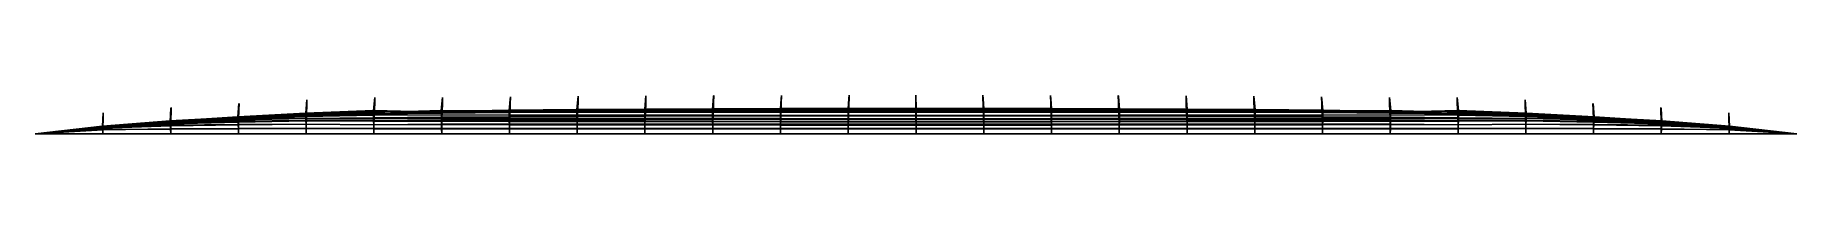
# Model space of a CAD drawing. Header units: metres. Extents: x 0 to 40, y 0 to 0.9.
import ezdxf

# ---------------------------------------------------------------- set-up
doc = ezdxf.new("R2010")
doc.units = ezdxf.units.M
doc.layers.add('Deflected structure', color=30, linetype='Continuous')
doc.layers.add('Original structure', color=3, linetype='Continuous')

msp = doc.modelspace()

# ---------------------------------------------------------------- linework, layer by layer
at = {"layer": 'Deflected structure'}
for p, q in [((7.68, 0.527, 12.499), (7.71, 0.825, 12.5)), ((7.71, 0.825, 12.5), (7.71, 0.781, 10.937)), ((7.71, 0.796, 14.064), (7.71, 0.825, 12.5)), ((9.22, 0.527, 10.935), (9.25, 0.826, 10.936)), ((9.22, 0.506, 14.064), (9.251, 0.805, 14.065)), ((9.221, 0.51, 15.628), (9.25, 0.809, 15.629)), ((9.25, 0.826, 10.936), (9.249, 0.78, 9.373)), ((9.249, 0.769, 17.193), (9.25, 0.809, 15.629)), ((9.25, 0.795, 12.5), (9.25, 0.826, 10.936)), ((9.25, 0.809, 15.629), (9.251, 0.805, 14.065)), ((9.251, 0.805, 14.065), (9.25, 0.795, 12.5)), ((10.76, 0.538, 14.064), (10.79, 0.837, 14.065)), ((10.76, 0.527, 15.628), (10.789, 0.826, 15.629)), ((10.76, 0.524, 10.936), (10.789, 0.823, 10.937)), ((10.788, 0.783, 17.193), (10.789, 0.826, 15.629)), ((10.789, 0.823, 10.937), (10.788, 0.788, 9.373)), ((10.789, 0.826, 15.629), (10.79, 0.837, 14.065)), ((10.79, 0.793, 12.501), (10.789, 0.823, 10.937)), ((10.79, 0.837, 14.065), (10.79, 0.793, 12.501)), ((12.3, 0.556, 14.064), (12.329, 0.854, 14.065)), ((12.3, 0.537, 15.629), (12.328, 0.835, 15.629)), ((12.3, 0.529, 10.936), (12.328, 0.827, 10.937)), ((12.3, 0.506, 12.501), (12.329, 0.805, 12.501)), ((12.327, 0.793, 17.193), (12.328, 0.835, 15.629)), ((12.328, 0.827, 10.937), (12.327, 0.788, 9.373)), ((12.328, 0.835, 15.629), (12.329, 0.854, 14.065)), ((12.329, 0.805, 12.501), (12.328, 0.827, 10.937)), ((12.329, 0.854, 14.065), (12.329, 0.805, 12.501)), ((13.84, 0.562, 14.065), (13.868, 0.861, 14.065)), ((13.84, 0.544, 15.629), (13.867, 0.843, 15.63)), ((13.84, 0.532, 10.936), (13.867, 0.83, 10.937)), ((13.84, 0.518, 12.501), (13.868, 0.817, 12.502)), ((13.841, 0.505, 17.193), (13.865, 0.804, 17.194)), ((13.863, 0.703, 18.755), (13.865, 0.804, 17.194)), ((13.865, 0.804, 17.194), (13.867, 0.843, 15.63)), ((13.867, 0.83, 10.937), (13.866, 0.791, 9.373)), ((13.867, 0.843, 15.63), (13.868, 0.861, 14.065)), ((13.868, 0.817, 12.502), (13.867, 0.83, 10.937)), ((13.868, 0.861, 14.065), (13.868, 0.817, 12.502)), ((15.38, 0.57, 14.065), (15.406, 0.869, 14.066)), ((15.38, 0.549, 15.629), (15.405, 0.848, 15.63)), ((15.38, 0.532, 10.936), (15.405, 0.831, 10.937)), ((15.38, 0.527, 12.501), (15.406, 0.826, 12.502)), ((15.381, 0.511, 17.193), (15.404, 0.81, 17.194)), ((15.401, 0.706, 18.755), (15.404, 0.81, 17.194)), ((15.404, 0.81, 17.194), (15.405, 0.848, 15.63)), ((15.405, 0.831, 10.937), (15.404, 0.79, 9.373)), ((15.405, 0.848, 15.63), (15.406, 0.869, 14.066)), ((15.406, 0.826, 12.502), (15.405, 0.831, 10.937)), ((15.406, 0.869, 14.066), (15.406, 0.826, 12.502)), ((16.92, 0.575, 14.065), (16.944, 0.874, 14.066)), ((16.92, 0.553, 15.629), (16.943, 0.852, 15.63)), ((16.92, 0.534, 12.501), (16.944, 0.833, 12.502)), ((16.92, 0.531, 10.937), (16.943, 0.83, 10.937)), ((16.92, 0.514, 17.194), (16.941, 0.813, 17.194)), ((16.939, 0.707, 18.755), (16.941, 0.813, 17.194)), ((16.941, 0.813, 17.194), (16.943, 0.852, 15.63)), ((16.943, 0.83, 10.937), (16.942, 0.789, 9.373)), ((16.943, 0.852, 15.63), (16.944, 0.874, 14.066)), ((16.944, 0.833, 12.502), (16.943, 0.83, 10.937)), ((16.944, 0.874, 14.066), (16.944, 0.833, 12.502)), ((18.46, 0.578, 14.065), (18.481, 0.877, 14.066)), ((18.46, 0.555, 15.63), (18.48, 0.854, 15.63)), ((18.46, 0.537, 12.501), (18.481, 0.836, 12.502)), ((18.46, 0.53, 10.937), (18.48, 0.829, 10.938)), ((18.46, 0.515, 17.194), (18.478, 0.814, 17.194)), ((18.476, 0.708, 18.755), (18.478, 0.814, 17.194)), ((18.478, 0.814, 17.194), (18.48, 0.854, 15.63)), ((18.48, 0.829, 10.938), (18.479, 0.788, 9.374)), ((18.48, 0.854, 15.63), (18.481, 0.877, 14.066)), ((18.481, 0.836, 12.502), (18.48, 0.829, 10.938)), ((18.481, 0.877, 14.066), (18.481, 0.836, 12.502)), ((19.998, 0.878, 14.066), (19.998, 0.838, 12.502)), ((19.998, 0.855, 15.63), (19.998, 0.878, 14.066)), ((20, 0.579, 14.065), (19.998, 0.878, 14.066)), ((19.998, 0.815, 17.194), (19.998, 0.855, 15.63)), ((20, 0.555, 15.63), (19.998, 0.855, 15.63)), ((19.998, 0.838, 12.502), (19.998, 0.83, 10.938)), ((20, 0.538, 12.501), (19.998, 0.838, 12.502)), ((19.998, 0.83, 10.938), (19.998, 0.789, 9.374)), ((20, 0.53, 10.937), (19.998, 0.83, 10.938)), ((19.998, 0.708, 18.755), (19.998, 0.815, 17.194)), ((20, 0.515, 17.194), (19.998, 0.815, 17.194)), ((21.519, 0.877, 14.066), (21.519, 0.836, 12.502)), ((21.52, 0.854, 15.63), (21.519, 0.877, 14.066)), ((21.54, 0.578, 14.065), (21.519, 0.877, 14.066)), ((21.519, 0.836, 12.502), (21.52, 0.829, 10.938)), ((21.54, 0.537, 12.501), (21.519, 0.836, 12.502)), ((21.522, 0.814, 17.194), (21.52, 0.854, 15.63)), ((21.54, 0.555, 15.63), (21.52, 0.854, 15.63)), ((21.52, 0.829, 10.938), (21.521, 0.788, 9.374)), ((21.54, 0.53, 10.937), (21.52, 0.829, 10.938)), ((21.524, 0.708, 18.755), (21.522, 0.814, 17.194)), ((21.54, 0.515, 17.194), (21.522, 0.814, 17.194)), ((23.056, 0.874, 14.066), (23.056, 0.833, 12.502)), ((23.057, 0.852, 15.63), (23.056, 0.874, 14.066)), ((23.08, 0.575, 14.065), (23.056, 0.874, 14.066)), ((23.056, 0.833, 12.502), (23.057, 0.83, 10.937)), ((23.08, 0.534, 12.501), (23.056, 0.833, 12.502)), ((23.059, 0.813, 17.194), (23.057, 0.852, 15.63)), ((23.08, 0.553, 15.629), (23.057, 0.852, 15.63)), ((23.057, 0.83, 10.937), (23.058, 0.789, 9.373)), ((23.08, 0.531, 10.937), (23.057, 0.83, 10.937)), ((23.061, 0.707, 18.755), (23.059, 0.813, 17.194)), ((23.08, 0.514, 17.194), (23.059, 0.813, 17.194)), ((24.594, 0.869, 14.066), (24.594, 0.826, 12.502)), ((24.595, 0.848, 15.63), (24.594, 0.869, 14.066)), ((24.62, 0.57, 14.065), (24.594, 0.869, 14.066)), ((24.594, 0.826, 12.502), (24.595, 0.831, 10.937)), ((24.62, 0.527, 12.501), (24.594, 0.826, 12.502)), ((24.596, 0.81, 17.194), (24.595, 0.848, 15.63)), ((24.62, 0.549, 15.629), (24.595, 0.848, 15.63)), ((24.595, 0.831, 10.937), (24.596, 0.79, 9.373)), ((24.62, 0.532, 10.936), (24.595, 0.831, 10.937)), ((24.599, 0.706, 18.755), (24.596, 0.81, 17.194)), ((24.619, 0.511, 17.193), (24.596, 0.81, 17.194)), ((26.132, 0.861, 14.065), (26.132, 0.817, 12.502)), ((26.133, 0.843, 15.63), (26.132, 0.861, 14.065)), ((26.16, 0.562, 14.065), (26.132, 0.861, 14.065)), ((26.132, 0.817, 12.502), (26.133, 0.83, 10.937)), ((26.16, 0.518, 12.501), (26.132, 0.817, 12.502)), ((26.135, 0.804, 17.194), (26.133, 0.843, 15.63)), ((26.16, 0.544, 15.629), (26.133, 0.843, 15.63)), ((26.133, 0.83, 10.937), (26.134, 0.791, 9.373)), ((26.16, 0.532, 10.936), (26.133, 0.83, 10.937)), ((26.137, 0.703, 18.755), (26.135, 0.804, 17.194)), ((26.159, 0.505, 17.193), (26.135, 0.804, 17.194)), ((27.671, 0.854, 14.065), (27.671, 0.805, 12.501)), ((27.672, 0.835, 15.629), (27.671, 0.854, 14.065)), ((27.7, 0.556, 14.064), (27.671, 0.854, 14.065)), ((27.671, 0.805, 12.501), (27.672, 0.827, 10.937)), ((27.7, 0.506, 12.501), (27.671, 0.805, 12.501)), ((27.673, 0.793, 17.193), (27.672, 0.835, 15.629)), ((27.7, 0.537, 15.629), (27.672, 0.835, 15.629)), ((27.672, 0.827, 10.937), (27.673, 0.788, 9.373)), ((27.7, 0.529, 10.936), (27.672, 0.827, 10.937)), ((29.21, 0.837, 14.065), (29.21, 0.793, 12.501)), ((29.211, 0.826, 15.629), (29.21, 0.837, 14.065)), ((29.24, 0.538, 14.064), (29.21, 0.837, 14.065)), ((29.21, 0.793, 12.501), (29.211, 0.823, 10.937)), ((29.212, 0.783, 17.193), (29.211, 0.826, 15.629)), ((29.24, 0.527, 15.628), (29.211, 0.826, 15.629)), ((29.211, 0.823, 10.937), (29.212, 0.788, 9.373)), ((29.24, 0.524, 10.936), (29.211, 0.823, 10.937)), ((30.75, 0.809, 15.629), (30.749, 0.805, 14.065)), ((30.749, 0.805, 14.065), (30.75, 0.795, 12.5)), ((30.78, 0.506, 14.064), (30.749, 0.805, 14.065)), ((30.75, 0.826, 10.936), (30.751, 0.78, 9.373)), ((30.75, 0.795, 12.5), (30.75, 0.826, 10.936)), ((30.78, 0.527, 10.935), (30.75, 0.826, 10.936)), ((30.751, 0.769, 17.193), (30.75, 0.809, 15.629)), ((30.779, 0.51, 15.628), (30.75, 0.809, 15.629)), ((32.29, 0.825, 12.5), (32.29, 0.781, 10.937)), ((32.29, 0.796, 14.064), (32.29, 0.825, 12.5)), ((32.32, 0.527, 12.499), (32.29, 0.825, 12.5)), ((1.53, 0.174, 17.188), (1.543, 0.474, 17.189)), ((1.53, 0.171, 15.625), (1.543, 0.471, 15.626)), ((1.53, 0.171, 9.373), (1.541, 0.471, 9.374)), ((1.53, 0.168, 18.751), (1.543, 0.468, 18.752)), ((1.531, 0.17, 14.062), (1.543, 0.469, 14.063)), ((1.531, 0.169, 10.936), (1.542, 0.469, 10.937)), ((1.531, 0.163, 7.81), (1.541, 0.463, 7.811)), ((1.531, 0.161, 20.314), (1.543, 0.46, 20.315)), ((1.532, 0.159, 12.499), (1.543, 0.459, 12.5)), ((1.532, 0.155, 6.247), (1.541, 0.455, 6.248)), ((1.533, 0.142, 4.685), (1.541, 0.442, 4.685)), ((1.533, 0.14, 21.877), (1.542, 0.44, 21.877)), ((1.534, 0.127, 3.122), (1.541, 0.427, 3.122)), ((1.541, 0.427, 3.122), (1.54, 0.398, 1.56)), ((1.541, 0.471, 9.374), (1.541, 0.463, 7.811)), ((1.542, 0.469, 10.937), (1.541, 0.471, 9.374)), ((1.541, 0.463, 7.811), (1.541, 0.455, 6.248)), ((1.541, 0.455, 6.248), (1.541, 0.442, 4.685)), ((1.541, 0.442, 4.685), (1.541, 0.427, 3.122)), ((1.541, 0.393, 23.44), (1.542, 0.44, 21.877)), ((1.543, 0.459, 12.5), (1.542, 0.469, 10.937)), ((1.542, 0.44, 21.877), (1.543, 0.46, 20.315)), ((1.543, 0.474, 17.189), (1.543, 0.471, 15.626)), ((1.543, 0.468, 18.752), (1.543, 0.474, 17.189)), ((1.543, 0.471, 15.626), (1.543, 0.469, 14.063)), ((1.543, 0.469, 14.063), (1.543, 0.459, 12.5)), ((1.543, 0.46, 20.315), (1.543, 0.468, 18.752)), ((3.065, 0.295, 15.626), (3.085, 0.595, 15.627)), ((3.065, 0.293, 9.373), (3.083, 0.592, 9.373)), ((3.065, 0.292, 17.189), (3.085, 0.591, 17.19)), ((3.066, 0.291, 10.936), (3.084, 0.591, 10.937)), ((3.066, 0.288, 14.063), (3.086, 0.587, 14.063)), ((3.066, 0.283, 7.809), (3.082, 0.583, 7.81)), ((3.066, 0.276, 18.753), (3.085, 0.576, 18.754)), ((3.067, 0.277, 12.499), (3.086, 0.577, 12.5)), ((3.067, 0.262, 6.246), (3.082, 0.562, 6.247)), ((3.068, 0.249, 20.316), (3.084, 0.548, 20.317)), ((3.069, 0.227, 4.683), (3.082, 0.527, 4.684)), ((3.071, 0.196, 21.879), (3.083, 0.495, 21.879)), ((3.072, 0.18, 3.121), (3.081, 0.48, 3.121)), ((3.074, 0.112, 23.44), (3.08, 0.412, 23.441)), ((3.074, 0.108, 1.559), (3.079, 0.408, 1.56)), ((3.077, 0.3, 25), (3.08, 0.412, 23.441)), ((3.079, 0.408, 1.56), (3.077, 0.3)), ((3.081, 0.48, 3.121), (3.079, 0.408, 1.56)), ((3.08, 0.412, 23.441), (3.083, 0.495, 21.879)), ((3.082, 0.527, 4.684), (3.081, 0.48, 3.121)), ((3.083, 0.592, 9.373), (3.082, 0.583, 7.81)), ((3.082, 0.583, 7.81), (3.082, 0.562, 6.247)), ((3.082, 0.562, 6.247), (3.082, 0.527, 4.684)), ((3.084, 0.591, 10.937), (3.083, 0.592, 9.373)), ((3.083, 0.495, 21.879), (3.084, 0.548, 20.317)), ((3.086, 0.577, 12.5), (3.084, 0.591, 10.937)), ((3.084, 0.548, 20.317), (3.085, 0.576, 18.754)), ((3.085, 0.595, 15.627), (3.086, 0.587, 14.063)), ((3.085, 0.591, 17.19), (3.085, 0.595, 15.627)), ((3.085, 0.576, 18.754), (3.085, 0.591, 17.19)), ((3.086, 0.587, 14.063), (3.086, 0.577, 12.5)), ((4.603, 0.39, 10.936), (4.626, 0.689, 10.936)), ((4.603, 0.384, 14.063), (4.628, 0.683, 14.064)), ((4.603, 0.377, 15.627), (4.628, 0.676, 15.628)), ((4.603, 0.376, 9.372), (4.625, 0.676, 9.373)), ((4.603, 0.384, 14.063), (6.141, 0.473, 14.063)), ((4.603, 0.39, 10.936), (6.141, 0.453, 10.935)), ((4.603, 0.377, 15.627), (6.141, 0.45, 15.627)), ((4.603, 0.376, 9.372), (6.142, 0.43, 9.371)), ((4.604, 0.385, 12.499), (4.628, 0.684, 12.5)), ((4.604, 0.355, 17.191), (4.628, 0.654, 17.191)), ((4.604, 0.351, 7.808), (4.625, 0.651, 7.809)), ((4.604, 0.349, 18.754), (4.626, 0.648, 18.755)), ((4.604, 0.385, 12.499), (6.141, 0.472, 12.499)), ((4.604, 0.355, 17.191), (6.143, 0.41, 17.191)), ((4.606, 0.321, 6.245), (4.624, 0.621, 6.246)), ((4.607, 0.29, 20.317), (4.625, 0.59, 20.318)), ((4.608, 0.268, 4.682), (4.623, 0.568, 4.683)), ((4.61, 0.213, 21.879), (4.623, 0.513, 21.88)), ((4.611, 0.205, 3.12), (4.621, 0.505, 3.121)), ((4.613, 0.122, 23.441), (4.619, 0.422, 23.441)), ((4.613, 0.115, 1.559), (4.619, 0.415, 1.559)), ((4.615, 0.3, 25), (4.619, 0.422, 23.441)), ((4.619, 0.415, 1.559), (4.615, 0.3)), ((4.619, 0.422, 23.441), (4.623, 0.513, 21.88)), ((4.621, 0.505, 3.121), (4.619, 0.415, 1.559)), ((4.623, 0.568, 4.683), (4.621, 0.505, 3.121)), ((4.624, 0.621, 6.246), (4.623, 0.568, 4.683)), ((4.623, 0.513, 21.88), (4.625, 0.59, 20.318)), ((4.625, 0.651, 7.809), (4.624, 0.621, 6.246)), ((4.626, 0.689, 10.936), (4.625, 0.676, 9.373)), ((4.625, 0.676, 9.373), (4.625, 0.651, 7.809)), ((4.625, 0.59, 20.318), (4.626, 0.648, 18.755)), ((4.628, 0.684, 12.5), (4.626, 0.689, 10.936)), ((4.626, 0.648, 18.755), (4.628, 0.654, 17.191)), ((4.628, 0.683, 14.064), (4.628, 0.684, 12.5)), ((4.628, 0.676, 15.628), (4.628, 0.683, 14.064)), ((4.628, 0.654, 17.191), (4.628, 0.676, 15.628)), ((6.141, 0.473, 14.063), (6.169, 0.772, 14.064)), ((6.141, 0.472, 12.499), (6.169, 0.771, 12.5)), ((6.141, 0.453, 10.935), (6.168, 0.752, 10.936)), ((6.141, 0.45, 15.627), (6.169, 0.749, 15.628)), ((6.141, 0.472, 12.499), (7.68, 0.527, 12.499)), ((6.141, 0.473, 14.063), (7.68, 0.498, 14.063)), ((6.141, 0.45, 15.627), (7.681, 0.496, 15.628)), ((6.141, 0.453, 10.935), (7.681, 0.482, 10.936)), ((6.141, 0.473, 14.063), (6.141, 0.472, 12.499)), ((6.141, 0.45, 15.627), (6.141, 0.473, 14.063)), ((6.141, 0.472, 12.499), (6.141, 0.453, 10.935)), ((6.141, 0.453, 10.935), (6.142, 0.43, 9.371)), ((6.143, 0.41, 17.191), (6.141, 0.45, 15.627)), ((6.142, 0.43, 9.371), (6.167, 0.729, 9.372)), ((6.142, 0.43, 9.371), (7.681, 0.458, 9.372)), ((6.142, 0.43, 9.371), (6.143, 0.393, 7.808)), ((6.143, 0.41, 17.191), (6.169, 0.709, 17.191)), ((6.143, 0.393, 7.808), (6.166, 0.692, 7.809)), ((6.143, 0.41, 17.191), (7.682, 0.451, 17.191)), ((6.143, 0.393, 7.808), (7.683, 0.423, 7.808)), ((6.144, 0.346, 18.754), (6.143, 0.41, 17.191)), ((6.144, 0.346, 18.754), (6.168, 0.645, 18.754)), ((6.145, 0.347, 6.245), (6.165, 0.646, 6.245)), ((6.146, 0.303, 20.317), (6.165, 0.602, 20.318)), ((6.147, 0.295, 4.682), (6.163, 0.594, 4.682)), ((6.149, 0.22, 21.879), (6.162, 0.52, 21.88)), ((6.149, 0.221, 3.12), (6.161, 0.52, 3.12)), ((6.152, 0.124, 23.441), (6.158, 0.423, 23.441)), ((6.152, 0.12, 1.559), (6.158, 0.42, 1.559)), ((6.154, 0.3, 25), (6.158, 0.423, 23.441)), ((6.158, 0.42, 1.559), (6.154, 0.3)), ((6.161, 0.52, 3.12), (6.158, 0.42, 1.559)), ((6.158, 0.423, 23.441), (6.162, 0.52, 21.88)), ((6.163, 0.594, 4.682), (6.161, 0.52, 3.12)), ((6.162, 0.52, 21.88), (6.165, 0.602, 20.318)), ((6.165, 0.646, 6.245), (6.163, 0.594, 4.682)), ((6.166, 0.692, 7.809), (6.165, 0.646, 6.245)), ((6.165, 0.602, 20.318), (6.168, 0.645, 18.754)), ((6.167, 0.729, 9.372), (6.166, 0.692, 7.809)), ((6.168, 0.752, 10.936), (6.167, 0.729, 9.372)), ((6.169, 0.771, 12.5), (6.168, 0.752, 10.936)), ((6.168, 0.645, 18.754), (6.169, 0.709, 17.191)), ((6.169, 0.772, 14.064), (6.169, 0.771, 12.5)), ((6.169, 0.749, 15.628), (6.169, 0.772, 14.064)), ((6.169, 0.709, 17.191), (6.169, 0.749, 15.628)), ((7.68, 0.498, 14.063), (7.71, 0.796, 14.064)), ((7.68, 0.527, 12.499), (7.681, 0.482, 10.936)), ((7.68, 0.498, 14.063), (7.68, 0.527, 12.499)), ((7.68, 0.527, 12.499), (9.22, 0.496, 12.499)), ((7.68, 0.498, 14.063), (9.22, 0.506, 14.064)), ((7.681, 0.496, 15.628), (7.68, 0.498, 14.063)), ((7.681, 0.496, 15.628), (7.71, 0.794, 15.628)), ((7.681, 0.482, 10.936), (7.71, 0.781, 10.937)), ((7.681, 0.458, 9.372), (7.708, 0.756, 9.373)), ((7.681, 0.482, 10.936), (9.22, 0.527, 10.935)), ((7.681, 0.496, 15.628), (9.221, 0.51, 15.628)), ((7.682, 0.451, 17.191), (7.681, 0.496, 15.628)), ((7.681, 0.482, 10.936), (7.681, 0.458, 9.372)), ((7.681, 0.458, 9.372), (9.221, 0.482, 9.372)), ((7.681, 0.458, 9.372), (7.683, 0.423, 7.808)), ((7.682, 0.451, 17.191), (7.709, 0.75, 17.192)), ((7.682, 0.451, 17.191), (9.222, 0.471, 17.192)), ((7.683, 0.364, 18.753), (7.682, 0.451, 17.191)), ((7.683, 0.423, 7.808), (7.707, 0.722, 7.809)), ((7.683, 0.364, 18.753), (7.708, 0.663, 18.754)), ((7.683, 0.423, 7.808), (9.222, 0.428, 7.808)), ((7.683, 0.423, 7.808), (7.684, 0.348, 6.246)), ((7.684, 0.348, 6.246), (7.705, 0.647, 6.246)), ((7.685, 0.3, 20.316), (7.705, 0.599, 20.317)), ((7.686, 0.286, 4.683), (7.703, 0.585, 4.684)), ((7.688, 0.208, 3.121), (7.7, 0.508, 3.121)), ((7.688, 0.208, 21.878), (7.701, 0.507, 21.878)), ((7.69, 0.119, 23.44), (7.697, 0.419, 23.44)), ((7.69, 0.114, 1.56), (7.696, 0.414, 1.56)), ((7.692, 0.3, 25), (7.697, 0.419, 23.44)), ((7.696, 0.414, 1.56), (7.692, 0.3)), ((7.7, 0.508, 3.121), (7.696, 0.414, 1.56)), ((7.697, 0.419, 23.44), (7.701, 0.507, 21.878)), ((7.703, 0.585, 4.684), (7.7, 0.508, 3.121)), ((7.701, 0.507, 21.878), (7.705, 0.599, 20.317)), ((7.705, 0.647, 6.246), (7.703, 0.585, 4.684)), ((7.707, 0.722, 7.809), (7.705, 0.647, 6.246)), ((7.705, 0.599, 20.317), (7.708, 0.663, 18.754)), ((7.708, 0.756, 9.373), (7.707, 0.722, 7.809)), ((7.71, 0.781, 10.937), (7.708, 0.756, 9.373)), ((7.708, 0.663, 18.754), (7.709, 0.75, 17.192)), ((7.709, 0.75, 17.192), (7.71, 0.794, 15.628)), ((7.71, 0.794, 15.628), (7.71, 0.796, 14.064)), ((9.22, 0.496, 12.499), (9.25, 0.795, 12.5)), ((9.22, 0.506, 14.064), (10.76, 0.538, 14.064)), ((9.22, 0.527, 10.935), (9.221, 0.482, 9.372)), ((9.22, 0.496, 12.499), (9.22, 0.527, 10.935)), ((9.22, 0.527, 10.935), (10.76, 0.524, 10.936)), ((9.221, 0.51, 15.628), (9.22, 0.506, 14.064)), ((9.22, 0.506, 14.064), (9.22, 0.496, 12.499)), ((9.22, 0.496, 12.499), (10.76, 0.495, 12.5)), ((9.221, 0.482, 9.372), (9.249, 0.78, 9.373)), ((9.221, 0.51, 15.628), (10.76, 0.527, 15.628)), ((9.222, 0.471, 17.192), (9.221, 0.51, 15.628)), ((9.221, 0.482, 9.372), (10.761, 0.489, 9.372)), ((9.221, 0.482, 9.372), (9.222, 0.428, 7.808)), ((9.222, 0.471, 17.192), (9.249, 0.769, 17.193)), ((9.222, 0.428, 7.808), (9.247, 0.727, 7.809)), ((9.222, 0.471, 17.192), (10.761, 0.484, 17.192)), ((9.223, 0.377, 18.754), (9.222, 0.471, 17.192)), ((9.222, 0.428, 7.808), (9.224, 0.355, 6.246)), ((9.222, 0.428, 7.808), (10.762, 0.425, 7.809)), ((9.223, 0.377, 18.754), (9.247, 0.676, 18.754)), ((9.224, 0.355, 6.246), (9.245, 0.654, 6.247)), ((9.225, 0.315, 20.317), (9.244, 0.614, 20.317)), ((9.226, 0.288, 4.683), (9.242, 0.588, 4.684)), ((9.227, 0.217, 21.878), (9.24, 0.517, 21.879)), ((9.227, 0.212, 3.121), (9.239, 0.512, 3.121)), ((9.229, 0.123, 23.44), (9.236, 0.423, 23.44)), ((9.229, 0.116, 1.56), (9.235, 0.416, 1.56)), ((9.231, 0.3, 25), (9.236, 0.423, 23.44)), ((9.235, 0.416, 1.56), (9.231, 0.3)), ((9.239, 0.512, 3.121), (9.235, 0.416, 1.56)), ((9.236, 0.423, 23.44), (9.24, 0.517, 21.879)), ((9.242, 0.588, 4.684), (9.239, 0.512, 3.121)), ((9.24, 0.517, 21.879), (9.244, 0.614, 20.317)), ((9.245, 0.654, 6.247), (9.242, 0.588, 4.684)), ((9.244, 0.614, 20.317), (9.247, 0.676, 18.754)), ((9.247, 0.727, 7.809), (9.245, 0.654, 6.247)), ((9.249, 0.78, 9.373), (9.247, 0.727, 7.809)), ((9.247, 0.676, 18.754), (9.249, 0.769, 17.193)), ((10.76, 0.495, 12.5), (10.79, 0.793, 12.501)), ((10.76, 0.538, 14.064), (12.3, 0.556, 14.064)), ((10.76, 0.538, 14.064), (10.76, 0.495, 12.5)), ((10.76, 0.527, 15.628), (10.76, 0.538, 14.064)), ((10.76, 0.527, 15.628), (12.3, 0.537, 15.629)), ((10.76, 0.524, 10.936), (12.3, 0.529, 10.936)), ((10.761, 0.484, 17.192), (10.76, 0.527, 15.628)), ((10.76, 0.524, 10.936), (10.761, 0.489, 9.372)), ((10.76, 0.495, 12.5), (10.76, 0.524, 10.936)), ((10.76, 0.495, 12.5), (12.3, 0.506, 12.501)), ((10.761, 0.489, 9.372), (10.788, 0.788, 9.373)), ((10.761, 0.484, 17.192), (10.788, 0.783, 17.193)), ((10.761, 0.484, 17.192), (12.301, 0.494, 17.193)), ((10.761, 0.489, 9.372), (10.762, 0.425, 7.809)), ((10.761, 0.489, 9.372), (12.301, 0.489, 9.372)), ((10.762, 0.389, 18.754), (10.761, 0.484, 17.192)), ((10.762, 0.425, 7.809), (10.786, 0.724, 7.81)), ((10.762, 0.389, 18.754), (10.786, 0.688, 18.755)), ((10.762, 0.425, 7.809), (10.763, 0.351, 6.247)), ((10.762, 0.425, 7.809), (12.302, 0.422, 7.809)), ((10.763, 0.351, 6.247), (10.784, 0.65, 6.247)), ((10.764, 0.317, 20.317), (10.783, 0.616, 20.317)), ((10.765, 0.283, 4.684), (10.781, 0.583, 4.684)), ((10.766, 0.217, 21.878), (10.779, 0.516, 21.879)), ((10.766, 0.207, 3.121), (10.778, 0.507, 3.122)), ((10.768, 0.122, 23.44), (10.774, 0.422, 23.44)), ((10.768, 0.114, 1.56), (10.774, 0.413, 1.56)), ((10.769, 0.3, 25), (10.774, 0.422, 23.44)), ((10.774, 0.413, 1.56), (10.769, 0.3)), ((10.774, 0.422, 23.44), (10.779, 0.516, 21.879)), ((10.778, 0.507, 3.122), (10.774, 0.413, 1.56)), ((10.781, 0.583, 4.684), (10.778, 0.507, 3.122)), ((10.779, 0.516, 21.879), (10.783, 0.616, 20.317)), ((10.784, 0.65, 6.247), (10.781, 0.583, 4.684)), ((10.783, 0.616, 20.317), (10.786, 0.688, 18.755)), ((10.786, 0.724, 7.81), (10.784, 0.65, 6.247)), ((10.788, 0.788, 9.373), (10.786, 0.724, 7.81)), ((10.786, 0.688, 18.755), (10.788, 0.783, 17.193)), ((12.3, 0.556, 14.064), (13.84, 0.562, 14.065)), ((12.3, 0.556, 14.064), (12.3, 0.506, 12.501)), ((12.3, 0.537, 15.629), (12.3, 0.556, 14.064)), ((12.3, 0.537, 15.629), (13.84, 0.544, 15.629)), ((12.301, 0.494, 17.193), (12.3, 0.537, 15.629)), ((12.3, 0.529, 10.936), (13.84, 0.532, 10.936)), ((12.3, 0.529, 10.936), (12.301, 0.489, 9.372)), ((12.3, 0.506, 12.501), (12.3, 0.529, 10.936)), ((12.3, 0.506, 12.501), (13.84, 0.518, 12.501)), ((12.301, 0.494, 17.193), (12.327, 0.793, 17.193)), ((12.301, 0.489, 9.372), (12.327, 0.788, 9.373)), ((12.301, 0.494, 17.193), (13.841, 0.505, 17.193)), ((12.302, 0.397, 18.754), (12.301, 0.494, 17.193)), ((12.301, 0.489, 9.372), (13.841, 0.492, 9.372)), ((12.301, 0.489, 9.372), (12.302, 0.422, 7.809)), ((12.302, 0.422, 7.809), (12.325, 0.721, 7.81)), ((12.302, 0.397, 18.754), (12.325, 0.696, 18.755)), ((12.302, 0.422, 7.809), (13.841, 0.423, 7.81)), ((12.302, 0.422, 7.809), (12.303, 0.347, 6.247)), ((12.302, 0.397, 18.754), (13.842, 0.403, 18.754)), ((12.303, 0.347, 6.247), (12.323, 0.647, 6.248)), ((12.303, 0.318, 20.317), (12.321, 0.617, 20.317)), ((12.304, 0.28, 4.684), (12.32, 0.579, 4.685)), ((12.305, 0.216, 21.878), (12.317, 0.516, 21.878)), ((12.305, 0.203, 3.122), (12.316, 0.503, 3.122)), ((12.306, 0.112, 1.56), (12.312, 0.412, 1.56)), ((12.307, 0.121, 23.44), (12.313, 0.421, 23.44)), ((12.308, 0.3, 25), (12.313, 0.421, 23.44)), ((12.312, 0.412, 1.56), (12.308, 0.3)), ((12.316, 0.503, 3.122), (12.312, 0.412, 1.56)), ((12.313, 0.421, 23.44), (12.317, 0.516, 21.878)), ((12.32, 0.579, 4.685), (12.316, 0.503, 3.122)), ((12.317, 0.516, 21.878), (12.321, 0.617, 20.317)), ((12.323, 0.647, 6.248), (12.32, 0.579, 4.685)), ((12.321, 0.617, 20.317), (12.325, 0.696, 18.755)), ((12.325, 0.721, 7.81), (12.323, 0.647, 6.248)), ((12.325, 0.696, 18.755), (12.327, 0.793, 17.193)), ((12.327, 0.788, 9.373), (12.325, 0.721, 7.81)), ((13.84, 0.562, 14.065), (15.38, 0.57, 14.065)), ((13.84, 0.562, 14.065), (13.84, 0.518, 12.501)), ((13.84, 0.544, 15.629), (13.84, 0.562, 14.065)), ((13.84, 0.544, 15.629), (15.38, 0.549, 15.629)), ((13.841, 0.505, 17.193), (13.84, 0.544, 15.629)), ((13.84, 0.532, 10.936), (13.841, 0.492, 9.372)), ((13.84, 0.518, 12.501), (13.84, 0.532, 10.936)), ((13.84, 0.532, 10.936), (15.38, 0.532, 10.936)), ((13.84, 0.518, 12.501), (15.38, 0.527, 12.501)), ((13.841, 0.492, 9.372), (13.866, 0.791, 9.373)), ((13.841, 0.423, 7.81), (13.864, 0.722, 7.81)), ((13.841, 0.505, 17.193), (15.381, 0.511, 17.193)), ((13.842, 0.403, 18.754), (13.841, 0.505, 17.193)), ((13.841, 0.492, 9.372), (13.841, 0.423, 7.81)), ((13.841, 0.492, 9.372), (15.38, 0.491, 9.373)), ((13.841, 0.423, 7.81), (13.842, 0.348, 6.247)), ((13.841, 0.423, 7.81), (15.381, 0.421, 7.81)), ((13.842, 0.403, 18.754), (13.863, 0.703, 18.755)), ((13.842, 0.348, 6.247), (13.862, 0.647, 6.248)), ((13.842, 0.403, 18.754), (15.381, 0.406, 18.755)), ((13.843, 0.321, 20.317), (13.842, 0.403, 18.754)), ((13.843, 0.321, 20.317), (13.86, 0.62, 20.317)), ((13.843, 0.279, 4.684), (13.859, 0.579, 4.685)), ((13.844, 0.217, 21.878), (13.856, 0.517, 21.879)), ((13.844, 0.203, 3.122), (13.855, 0.502, 3.122)), ((13.845, 0.121, 23.44), (13.851, 0.421, 23.44)), ((13.845, 0.112, 1.56), (13.851, 0.412, 1.56)), ((13.846, 0.3, 25), (13.851, 0.421, 23.44)), ((13.851, 0.412, 1.56), (13.846, 0.3)), ((13.851, 0.421, 23.44), (13.856, 0.517, 21.879)), ((13.855, 0.502, 3.122), (13.851, 0.412, 1.56)), ((13.859, 0.579, 4.685), (13.855, 0.502, 3.122)), ((13.856, 0.517, 21.879), (13.86, 0.62, 20.317)), ((13.862, 0.647, 6.248), (13.859, 0.579, 4.685)), ((13.86, 0.62, 20.317), (13.863, 0.703, 18.755)), ((13.864, 0.722, 7.81), (13.862, 0.647, 6.248)), ((13.866, 0.791, 9.373), (13.864, 0.722, 7.81)), ((15.38, 0.491, 9.373), (15.404, 0.79, 9.373)), ((15.38, 0.57, 14.065), (16.92, 0.575, 14.065)), ((15.38, 0.57, 14.065), (15.38, 0.527, 12.501)), ((15.38, 0.549, 15.629), (15.38, 0.57, 14.065)), ((15.38, 0.549, 15.629), (16.92, 0.553, 15.629)), ((15.381, 0.511, 17.193), (15.38, 0.549, 15.629)), ((15.38, 0.527, 12.501), (16.92, 0.534, 12.501)), ((15.38, 0.532, 10.936), (15.38, 0.491, 9.373)), ((15.38, 0.527, 12.501), (15.38, 0.532, 10.936)), ((15.38, 0.532, 10.936), (16.92, 0.531, 10.937)), ((15.38, 0.491, 9.373), (15.381, 0.421, 7.81)), ((15.38, 0.491, 9.373), (16.92, 0.49, 9.373)), ((15.381, 0.421, 7.81), (15.402, 0.721, 7.81)), ((15.381, 0.406, 18.755), (15.401, 0.706, 18.755)), ((15.381, 0.511, 17.193), (16.92, 0.514, 17.194)), ((15.381, 0.406, 18.755), (15.381, 0.511, 17.193)), ((15.381, 0.421, 7.81), (15.382, 0.347, 6.247)), ((15.381, 0.421, 7.81), (16.921, 0.42, 7.81)), ((15.381, 0.406, 18.755), (16.921, 0.408, 18.755)), ((15.382, 0.322, 20.317), (15.381, 0.406, 18.755)), ((15.382, 0.347, 6.247), (15.4, 0.646, 6.248)), ((15.382, 0.322, 20.317), (15.398, 0.621, 20.317)), ((15.382, 0.277, 4.684), (15.397, 0.577, 4.685)), ((15.383, 0.217, 21.878), (15.394, 0.517, 21.879)), ((15.383, 0.201, 3.122), (15.393, 0.501, 3.122)), ((15.384, 0.121, 23.44), (15.389, 0.421, 23.44)), ((15.384, 0.112, 1.56), (15.389, 0.411, 1.56)), ((15.385, 0.3, 25), (15.389, 0.421, 23.44)), ((15.389, 0.411, 1.56), (15.385, 0.3)), ((15.389, 0.421, 23.44), (15.394, 0.517, 21.879)), ((15.393, 0.501, 3.122), (15.389, 0.411, 1.56)), ((15.397, 0.577, 4.685), (15.393, 0.501, 3.122)), ((15.394, 0.517, 21.879), (15.398, 0.621, 20.317)), ((15.4, 0.646, 6.248), (15.397, 0.577, 4.685)), ((15.398, 0.621, 20.317), (15.401, 0.706, 18.755)), ((15.402, 0.721, 7.81), (15.4, 0.646, 6.248)), ((15.404, 0.79, 9.373), (15.402, 0.721, 7.81)), ((16.92, 0.49, 9.373), (16.942, 0.789, 9.373)), ((16.92, 0.575, 14.065), (18.46, 0.578, 14.065)), ((16.92, 0.575, 14.065), (16.92, 0.534, 12.501)), ((16.92, 0.553, 15.629), (16.92, 0.575, 14.065)), ((16.92, 0.553, 15.629), (18.46, 0.555, 15.63)), ((16.92, 0.514, 17.194), (16.92, 0.553, 15.629)), ((16.92, 0.534, 12.501), (18.46, 0.537, 12.501)), ((16.92, 0.534, 12.501), (16.92, 0.531, 10.937)), ((16.92, 0.531, 10.937), (16.92, 0.49, 9.373)), ((16.92, 0.531, 10.937), (18.46, 0.53, 10.937)), ((16.92, 0.514, 17.194), (18.46, 0.515, 17.194)), ((16.921, 0.408, 18.755), (16.92, 0.514, 17.194)), ((16.92, 0.49, 9.373), (16.921, 0.42, 7.81)), ((16.92, 0.49, 9.373), (18.46, 0.489, 9.373)), ((16.921, 0.42, 7.81), (16.94, 0.719, 7.811)), ((16.921, 0.408, 18.755), (16.939, 0.707, 18.755)), ((16.921, 0.345, 6.247), (16.938, 0.645, 6.248)), ((16.921, 0.322, 20.317), (16.936, 0.622, 20.317)), ((16.921, 0.42, 7.81), (16.921, 0.345, 6.247)), ((16.921, 0.42, 7.81), (18.46, 0.418, 7.81)), ((16.921, 0.322, 20.317), (16.921, 0.408, 18.755)), ((16.921, 0.408, 18.755), (18.46, 0.408, 18.755)), ((16.922, 0.275, 4.684), (16.935, 0.575, 4.685)), ((16.922, 0.217, 21.878), (16.932, 0.517, 21.879)), ((16.922, 0.2, 3.122), (16.931, 0.5, 3.122)), ((16.923, 0.3, 25), (16.928, 0.421, 23.44)), ((16.923, 0.121, 23.44), (16.928, 0.421, 23.44)), ((16.927, 0.411, 1.56), (16.923, 0.3)), ((16.923, 0.111, 1.56), (16.927, 0.411, 1.56)), ((16.931, 0.5, 3.122), (16.927, 0.411, 1.56)), ((16.928, 0.421, 23.44), (16.932, 0.517, 21.879)), ((16.935, 0.575, 4.685), (16.931, 0.5, 3.122)), ((16.932, 0.517, 21.879), (16.936, 0.622, 20.317)), ((16.938, 0.645, 6.248), (16.935, 0.575, 4.685)), ((16.936, 0.622, 20.317), (16.939, 0.707, 18.755)), ((16.94, 0.719, 7.811), (16.938, 0.645, 6.248)), ((16.942, 0.789, 9.373), (16.94, 0.719, 7.811)), ((18.46, 0.489, 9.373), (18.479, 0.788, 9.374)), ((18.46, 0.418, 7.81), (18.477, 0.718, 7.811)), ((18.46, 0.408, 18.755), (18.476, 0.708, 18.755)), ((18.46, 0.578, 14.065), (20, 0.579, 14.065)), ((18.46, 0.578, 14.065), (18.46, 0.537, 12.501)), ((18.46, 0.555, 15.63), (18.46, 0.578, 14.065)), ((18.46, 0.515, 17.194), (18.46, 0.555, 15.63)), ((18.46, 0.555, 15.63), (20, 0.555, 15.63)), ((18.46, 0.537, 12.501), (20, 0.538, 12.501)), ((18.46, 0.537, 12.501), (18.46, 0.53, 10.937)), ((18.46, 0.53, 10.937), (18.46, 0.489, 9.373)), ((18.46, 0.53, 10.937), (20, 0.53, 10.937)), ((18.46, 0.408, 18.755), (18.46, 0.515, 17.194)), ((18.46, 0.515, 17.194), (20, 0.515, 17.194)), ((18.46, 0.489, 9.373), (18.46, 0.418, 7.81)), ((18.46, 0.489, 9.373), (20, 0.489, 9.373)), ((18.46, 0.418, 7.81), (18.461, 0.344, 6.247)), ((18.46, 0.418, 7.81), (20, 0.418, 7.81)), ((18.461, 0.322, 20.317), (18.46, 0.408, 18.755)), ((18.46, 0.408, 18.755), (20, 0.408, 18.755)), ((18.461, 0.344, 6.247), (18.475, 0.643, 6.248)), ((18.461, 0.322, 20.317), (18.473, 0.622, 20.317)), ((18.461, 0.274, 4.685), (18.472, 0.574, 4.685)), ((18.461, 0.218, 21.878), (18.47, 0.517, 21.879)), ((18.461, 0.199, 3.122), (18.469, 0.499, 3.122)), ((18.461, 0.121, 23.44), (18.466, 0.421, 23.44)), ((18.461, 0.111, 1.56), (18.465, 0.411, 1.561)), ((18.462, 0.3, 25), (18.466, 0.421, 23.44)), ((18.465, 0.411, 1.561), (18.462, 0.3)), ((18.469, 0.499, 3.122), (18.465, 0.411, 1.561)), ((18.466, 0.421, 23.44), (18.47, 0.517, 21.879)), ((18.472, 0.574, 4.685), (18.469, 0.499, 3.122)), ((18.47, 0.517, 21.879), (18.473, 0.622, 20.317)), ((18.475, 0.643, 6.248), (18.472, 0.574, 4.685)), ((18.473, 0.622, 20.317), (18.476, 0.708, 18.755)), ((18.477, 0.718, 7.811), (18.475, 0.643, 6.248)), ((18.479, 0.788, 9.374), (18.477, 0.718, 7.811)), ((19.998, 0.789, 9.374), (19.998, 0.718, 7.811)), ((20, 0.489, 9.373), (19.998, 0.789, 9.374)), ((19.998, 0.718, 7.811), (19.998, 0.644, 6.248)), ((20, 0.418, 7.81), (19.998, 0.718, 7.811)), ((19.999, 0.622, 20.317), (19.998, 0.708, 18.755)), ((20, 0.408, 18.755), (19.998, 0.708, 18.755)), ((19.998, 0.644, 6.248), (19.999, 0.574, 4.685)), ((20, 0.344, 6.247), (19.998, 0.644, 6.248)), ((19.999, 0.517, 21.878), (19.999, 0.622, 20.317)), ((20, 0.322, 20.317), (19.999, 0.622, 20.317)), ((19.999, 0.574, 4.685), (19.999, 0.499, 3.122)), ((20, 0.274, 4.685), (19.999, 0.574, 4.685)), ((19.999, 0.421, 23.44), (19.999, 0.517, 21.878)), ((20, 0.217, 21.878), (19.999, 0.517, 21.878)), ((19.999, 0.499, 3.122), (20, 0.411, 1.561)), ((20, 0.199, 3.122), (19.999, 0.499, 3.122)), ((20, 0.3, 25), (19.999, 0.421, 23.44)), ((20, 0.121, 23.44), (19.999, 0.421, 23.44)), ((20, 0.579, 14.065), (20, 0.538, 12.501)), ((20, 0.555, 15.63), (20, 0.579, 14.065)), ((20, 0.579, 14.065), (21.54, 0.578, 14.065)), ((20, 0.515, 17.194), (20, 0.555, 15.63)), ((20, 0.555, 15.63), (21.54, 0.555, 15.63)), ((20, 0.538, 12.501), (20, 0.53, 10.937)), ((20, 0.538, 12.501), (21.54, 0.537, 12.501)), ((20, 0.53, 10.937), (20, 0.489, 9.373)), ((20, 0.53, 10.937), (21.54, 0.53, 10.937)), ((20, 0.408, 18.755), (20, 0.515, 17.194)), ((20, 0.515, 17.194), (21.54, 0.515, 17.194)), ((20, 0.489, 9.373), (20, 0.418, 7.81)), ((20, 0.489, 9.373), (21.54, 0.489, 9.373)), ((20, 0.418, 7.81), (20, 0.344, 6.247)), ((20, 0.418, 7.81), (21.54, 0.418, 7.81)), ((20, 0.411, 1.561), (20, 0.3)), ((20, 0.111, 1.56), (20, 0.411, 1.561)), ((20, 0.322, 20.317), (20, 0.408, 18.755)), ((20, 0.408, 18.755), (21.54, 0.408, 18.755)), ((21.521, 0.788, 9.374), (21.523, 0.718, 7.811)), ((21.54, 0.489, 9.373), (21.521, 0.788, 9.374)), ((21.523, 0.718, 7.811), (21.525, 0.643, 6.248)), ((21.54, 0.418, 7.81), (21.523, 0.718, 7.811)), ((21.527, 0.622, 20.317), (21.524, 0.708, 18.755)), ((21.54, 0.408, 18.755), (21.524, 0.708, 18.755)), ((21.525, 0.643, 6.248), (21.528, 0.574, 4.685)), ((21.539, 0.344, 6.247), (21.525, 0.643, 6.248)), ((21.53, 0.517, 21.879), (21.527, 0.622, 20.317)), ((21.539, 0.322, 20.317), (21.527, 0.622, 20.317)), ((21.528, 0.574, 4.685), (21.531, 0.499, 3.122)), ((21.539, 0.274, 4.685), (21.528, 0.574, 4.685)), ((21.534, 0.421, 23.44), (21.53, 0.517, 21.879)), ((21.539, 0.218, 21.878), (21.53, 0.517, 21.879)), ((21.531, 0.499, 3.122), (21.535, 0.411, 1.561)), ((21.539, 0.199, 3.122), (21.531, 0.499, 3.122)), ((21.538, 0.3, 25), (21.534, 0.421, 23.44)), ((21.539, 0.121, 23.44), (21.534, 0.421, 23.44)), ((21.535, 0.411, 1.561), (21.538, 0.3)), ((21.539, 0.111, 1.56), (21.535, 0.411, 1.561)), ((21.54, 0.418, 7.81), (21.539, 0.344, 6.247)), ((21.539, 0.322, 20.317), (21.54, 0.408, 18.755)), ((21.54, 0.578, 14.065), (21.54, 0.537, 12.501)), ((21.54, 0.555, 15.63), (21.54, 0.578, 14.065)), ((21.54, 0.578, 14.065), (23.08, 0.575, 14.065)), ((21.54, 0.515, 17.194), (21.54, 0.555, 15.63)), ((21.54, 0.555, 15.63), (23.08, 0.553, 15.629)), ((21.54, 0.537, 12.501), (21.54, 0.53, 10.937)), ((21.54, 0.537, 12.501), (23.08, 0.534, 12.501)), ((21.54, 0.53, 10.937), (23.08, 0.531, 10.937)), ((21.54, 0.53, 10.937), (21.54, 0.489, 9.373)), ((21.54, 0.408, 18.755), (21.54, 0.515, 17.194)), ((21.54, 0.515, 17.194), (23.08, 0.514, 17.194)), ((21.54, 0.489, 9.373), (23.08, 0.49, 9.373)), ((21.54, 0.489, 9.373), (21.54, 0.418, 7.81)), ((21.54, 0.418, 7.81), (23.079, 0.42, 7.81)), ((21.54, 0.408, 18.755), (23.079, 0.408, 18.755)), ((23.058, 0.789, 9.373), (23.06, 0.719, 7.811)), ((23.08, 0.49, 9.373), (23.058, 0.789, 9.373)), ((23.06, 0.719, 7.811), (23.062, 0.645, 6.248)), ((23.079, 0.42, 7.81), (23.06, 0.719, 7.811)), ((23.064, 0.622, 20.317), (23.061, 0.707, 18.755)), ((23.079, 0.408, 18.755), (23.061, 0.707, 18.755)), ((23.062, 0.645, 6.248), (23.065, 0.575, 4.685)), ((23.079, 0.345, 6.247), (23.062, 0.645, 6.248)), ((23.068, 0.517, 21.879), (23.064, 0.622, 20.317)), ((23.079, 0.322, 20.317), (23.064, 0.622, 20.317)), ((23.065, 0.575, 4.685), (23.069, 0.5, 3.122)), ((23.078, 0.275, 4.684), (23.065, 0.575, 4.685)), ((23.072, 0.421, 23.44), (23.068, 0.517, 21.879)), ((23.078, 0.217, 21.878), (23.068, 0.517, 21.879)), ((23.069, 0.5, 3.122), (23.073, 0.411, 1.56)), ((23.078, 0.2, 3.122), (23.069, 0.5, 3.122)), ((23.077, 0.3, 25), (23.072, 0.421, 23.44)), ((23.077, 0.121, 23.44), (23.072, 0.421, 23.44)), ((23.073, 0.411, 1.56), (23.077, 0.3)), ((23.077, 0.111, 1.56), (23.073, 0.411, 1.56)), ((23.079, 0.408, 18.755), (23.08, 0.514, 17.194)), ((23.08, 0.49, 9.373), (23.079, 0.42, 7.81)), ((23.079, 0.42, 7.81), (24.619, 0.421, 7.81)), ((23.079, 0.42, 7.81), (23.079, 0.345, 6.247)), ((23.079, 0.322, 20.317), (23.079, 0.408, 18.755)), ((23.079, 0.408, 18.755), (24.619, 0.406, 18.755)), ((23.08, 0.575, 14.065), (23.08, 0.534, 12.501)), ((23.08, 0.553, 15.629), (23.08, 0.575, 14.065)), ((23.08, 0.575, 14.065), (24.62, 0.57, 14.065)), ((23.08, 0.514, 17.194), (23.08, 0.553, 15.629)), ((23.08, 0.553, 15.629), (24.62, 0.549, 15.629)), ((23.08, 0.534, 12.501), (23.08, 0.531, 10.937)), ((23.08, 0.534, 12.501), (24.62, 0.527, 12.501)), ((23.08, 0.531, 10.937), (24.62, 0.532, 10.936)), ((23.08, 0.531, 10.937), (23.08, 0.49, 9.373)), ((23.08, 0.514, 17.194), (24.619, 0.511, 17.193)), ((23.08, 0.49, 9.373), (24.62, 0.491, 9.373)), ((24.596, 0.79, 9.373), (24.598, 0.721, 7.81)), ((24.62, 0.491, 9.373), (24.596, 0.79, 9.373)), ((24.598, 0.721, 7.81), (24.6, 0.646, 6.248)), ((24.619, 0.421, 7.81), (24.598, 0.721, 7.81)), ((24.602, 0.621, 20.317), (24.599, 0.706, 18.755)), ((24.619, 0.406, 18.755), (24.599, 0.706, 18.755)), ((24.6, 0.646, 6.248), (24.603, 0.577, 4.685)), ((24.618, 0.347, 6.247), (24.6, 0.646, 6.248)), ((24.606, 0.517, 21.879), (24.602, 0.621, 20.317)), ((24.618, 0.322, 20.317), (24.602, 0.621, 20.317)), ((24.603, 0.577, 4.685), (24.607, 0.501, 3.122)), ((24.618, 0.277, 4.684), (24.603, 0.577, 4.685)), ((24.611, 0.421, 23.44), (24.606, 0.517, 21.879)), ((24.617, 0.217, 21.878), (24.606, 0.517, 21.879)), ((24.607, 0.501, 3.122), (24.611, 0.411, 1.56)), ((24.617, 0.201, 3.122), (24.607, 0.501, 3.122)), ((24.615, 0.3, 25), (24.611, 0.421, 23.44)), ((24.616, 0.121, 23.44), (24.611, 0.421, 23.44)), ((24.611, 0.411, 1.56), (24.615, 0.3)), ((24.616, 0.112, 1.56), (24.611, 0.411, 1.56)), ((24.619, 0.421, 7.81), (24.618, 0.347, 6.247)), ((24.618, 0.322, 20.317), (24.619, 0.406, 18.755)), ((24.619, 0.511, 17.193), (24.62, 0.549, 15.629)), ((24.619, 0.406, 18.755), (24.619, 0.511, 17.193)), ((24.619, 0.511, 17.193), (26.159, 0.505, 17.193)), ((24.62, 0.491, 9.373), (24.619, 0.421, 7.81)), ((24.619, 0.421, 7.81), (26.159, 0.423, 7.81)), ((24.619, 0.406, 18.755), (26.158, 0.403, 18.754)), ((24.62, 0.57, 14.065), (24.62, 0.527, 12.501)), ((24.62, 0.549, 15.629), (24.62, 0.57, 14.065)), ((24.62, 0.57, 14.065), (26.16, 0.562, 14.065)), ((24.62, 0.549, 15.629), (26.16, 0.544, 15.629)), ((24.62, 0.532, 10.936), (24.62, 0.491, 9.373)), ((24.62, 0.527, 12.501), (24.62, 0.532, 10.936)), ((24.62, 0.532, 10.936), (26.16, 0.532, 10.936)), ((24.62, 0.527, 12.501), (26.16, 0.518, 12.501)), ((24.62, 0.491, 9.373), (26.159, 0.492, 9.372)), ((26.134, 0.791, 9.373), (26.136, 0.722, 7.81)), ((26.159, 0.492, 9.372), (26.134, 0.791, 9.373)), ((26.136, 0.722, 7.81), (26.138, 0.647, 6.248)), ((26.159, 0.423, 7.81), (26.136, 0.722, 7.81)), ((26.14, 0.62, 20.317), (26.137, 0.703, 18.755)), ((26.158, 0.403, 18.754), (26.137, 0.703, 18.755)), ((26.138, 0.647, 6.248), (26.141, 0.579, 4.685)), ((26.158, 0.348, 6.247), (26.138, 0.647, 6.248)), ((26.144, 0.517, 21.879), (26.14, 0.62, 20.317)), ((26.157, 0.321, 20.317), (26.14, 0.62, 20.317)), ((26.141, 0.579, 4.685), (26.145, 0.502, 3.122)), ((26.157, 0.279, 4.684), (26.141, 0.579, 4.685)), ((26.149, 0.421, 23.44), (26.144, 0.517, 21.879)), ((26.156, 0.217, 21.878), (26.144, 0.517, 21.879)), ((26.145, 0.502, 3.122), (26.149, 0.412, 1.56)), ((26.156, 0.203, 3.122), (26.145, 0.502, 3.122)), ((26.154, 0.3, 25), (26.149, 0.421, 23.44)), ((26.155, 0.121, 23.44), (26.149, 0.421, 23.44)), ((26.149, 0.412, 1.56), (26.154, 0.3)), ((26.155, 0.112, 1.56), (26.149, 0.412, 1.56)), ((26.157, 0.321, 20.317), (26.158, 0.403, 18.754)), ((26.158, 0.403, 18.754), (26.159, 0.505, 17.193)), ((26.159, 0.423, 7.81), (26.158, 0.348, 6.247)), ((26.158, 0.403, 18.754), (27.698, 0.397, 18.754)), ((26.159, 0.505, 17.193), (26.16, 0.544, 15.629)), ((26.16, 0.532, 10.936), (26.159, 0.492, 9.372)), ((26.159, 0.505, 17.193), (27.699, 0.494, 17.193)), ((26.159, 0.492, 9.372), (26.159, 0.423, 7.81)), ((26.159, 0.492, 9.372), (27.699, 0.489, 9.372)), ((26.159, 0.423, 7.81), (27.698, 0.422, 7.809)), ((26.16, 0.562, 14.065), (26.16, 0.518, 12.501)), ((26.16, 0.544, 15.629), (26.16, 0.562, 14.065)), ((26.16, 0.562, 14.065), (27.7, 0.556, 14.064)), ((26.16, 0.544, 15.629), (27.7, 0.537, 15.629)), ((26.16, 0.518, 12.501), (26.16, 0.532, 10.936)), ((26.16, 0.532, 10.936), (27.7, 0.529, 10.936)), ((26.16, 0.518, 12.501), (27.7, 0.506, 12.501)), ((27.675, 0.696, 18.755), (27.673, 0.793, 17.193)), ((27.699, 0.494, 17.193), (27.673, 0.793, 17.193)), ((27.673, 0.788, 9.373), (27.675, 0.721, 7.81)), ((27.699, 0.489, 9.372), (27.673, 0.788, 9.373)), ((27.675, 0.721, 7.81), (27.677, 0.647, 6.248)), ((27.698, 0.422, 7.809), (27.675, 0.721, 7.81)), ((27.679, 0.617, 20.317), (27.675, 0.696, 18.755)), ((27.698, 0.397, 18.754), (27.675, 0.696, 18.755)), ((27.677, 0.647, 6.248), (27.68, 0.579, 4.685)), ((27.697, 0.347, 6.247), (27.677, 0.647, 6.248)), ((27.683, 0.516, 21.878), (27.679, 0.617, 20.317)), ((27.697, 0.318, 20.317), (27.679, 0.617, 20.317)), ((27.68, 0.579, 4.685), (27.684, 0.503, 3.122)), ((27.696, 0.28, 4.684), (27.68, 0.579, 4.685)), ((27.687, 0.421, 23.44), (27.683, 0.516, 21.878)), ((27.695, 0.216, 21.878), (27.683, 0.516, 21.878)), ((27.684, 0.503, 3.122), (27.688, 0.412, 1.56)), ((27.695, 0.203, 3.122), (27.684, 0.503, 3.122)), ((27.692, 0.3, 25), (27.687, 0.421, 23.44)), ((27.693, 0.121, 23.44), (27.687, 0.421, 23.44)), ((27.688, 0.412, 1.56), (27.692, 0.3)), ((27.694, 0.112, 1.56), (27.688, 0.412, 1.56)), ((27.698, 0.422, 7.809), (27.697, 0.347, 6.247)), ((27.698, 0.397, 18.754), (27.699, 0.494, 17.193)), ((27.699, 0.489, 9.372), (27.698, 0.422, 7.809)), ((27.698, 0.422, 7.809), (29.238, 0.425, 7.809)), ((27.699, 0.494, 17.193), (27.7, 0.537, 15.629)), ((27.7, 0.529, 10.936), (27.699, 0.489, 9.372)), ((27.699, 0.494, 17.193), (29.239, 0.484, 17.192)), ((27.699, 0.489, 9.372), (29.239, 0.489, 9.372)), ((27.7, 0.556, 14.064), (27.7, 0.506, 12.501)), ((27.7, 0.537, 15.629), (27.7, 0.556, 14.064)), ((27.7, 0.556, 14.064), (29.24, 0.538, 14.064)), ((27.7, 0.537, 15.629), (29.24, 0.527, 15.628)), ((27.7, 0.506, 12.501), (27.7, 0.529, 10.936)), ((27.7, 0.529, 10.936), (29.24, 0.524, 10.936)), ((27.7, 0.506, 12.501), (29.24, 0.495, 12.5)), ((29.24, 0.495, 12.5), (29.21, 0.793, 12.501)), ((29.212, 0.788, 9.373), (29.214, 0.724, 7.81)), ((29.239, 0.489, 9.372), (29.212, 0.788, 9.373)), ((29.214, 0.688, 18.755), (29.212, 0.783, 17.193)), ((29.239, 0.484, 17.192), (29.212, 0.783, 17.193)), ((29.214, 0.724, 7.81), (29.216, 0.65, 6.247)), ((29.238, 0.425, 7.809), (29.214, 0.724, 7.81)), ((29.217, 0.616, 20.317), (29.214, 0.688, 18.755)), ((29.238, 0.389, 18.754), (29.214, 0.688, 18.755)), ((29.216, 0.65, 6.247), (29.219, 0.583, 4.684)), ((29.237, 0.351, 6.247), (29.216, 0.65, 6.247)), ((29.221, 0.516, 21.879), (29.217, 0.616, 20.317)), ((29.236, 0.317, 20.317), (29.217, 0.616, 20.317)), ((29.219, 0.583, 4.684), (29.222, 0.507, 3.122)), ((29.235, 0.283, 4.684), (29.219, 0.583, 4.684)), ((29.226, 0.422, 23.44), (29.221, 0.516, 21.879)), ((29.234, 0.217, 21.878), (29.221, 0.516, 21.879)), ((29.222, 0.507, 3.122), (29.226, 0.413, 1.56)), ((29.234, 0.207, 3.121), (29.222, 0.507, 3.122)), ((29.231, 0.3, 25), (29.226, 0.422, 23.44)), ((29.232, 0.122, 23.44), (29.226, 0.422, 23.44)), ((29.226, 0.413, 1.56), (29.231, 0.3)), ((29.232, 0.114, 1.56), (29.226, 0.413, 1.56)), ((29.238, 0.425, 7.809), (29.237, 0.351, 6.247)), ((29.239, 0.489, 9.372), (29.238, 0.425, 7.809)), ((29.238, 0.389, 18.754), (29.239, 0.484, 17.192)), ((29.238, 0.425, 7.809), (30.778, 0.428, 7.808)), ((29.239, 0.484, 17.192), (29.24, 0.527, 15.628)), ((29.24, 0.524, 10.936), (29.239, 0.489, 9.372)), ((29.239, 0.489, 9.372), (30.779, 0.482, 9.372)), ((29.239, 0.484, 17.192), (30.778, 0.471, 17.192)), ((29.24, 0.538, 14.064), (29.24, 0.495, 12.5)), ((29.24, 0.527, 15.628), (29.24, 0.538, 14.064)), ((29.24, 0.538, 14.064), (30.78, 0.506, 14.064)), ((29.24, 0.524, 10.936), (30.78, 0.527, 10.935)), ((29.24, 0.527, 15.628), (30.779, 0.51, 15.628)), ((29.24, 0.495, 12.5), (29.24, 0.524, 10.936)), ((29.24, 0.495, 12.5), (30.78, 0.496, 12.499)), ((30.78, 0.496, 12.499), (30.75, 0.795, 12.5)), ((30.751, 0.78, 9.373), (30.753, 0.727, 7.809)), ((30.779, 0.482, 9.372), (30.751, 0.78, 9.373)), ((30.753, 0.676, 18.754), (30.751, 0.769, 17.193)), ((30.778, 0.471, 17.192), (30.751, 0.769, 17.193)), ((30.753, 0.727, 7.809), (30.755, 0.654, 6.247)), ((30.778, 0.428, 7.808), (30.753, 0.727, 7.809)), ((30.756, 0.614, 20.317), (30.753, 0.676, 18.754)), ((30.777, 0.377, 18.754), (30.753, 0.676, 18.754)), ((30.755, 0.654, 6.247), (30.758, 0.588, 4.684)), ((30.776, 0.355, 6.246), (30.755, 0.654, 6.247)), ((30.76, 0.517, 21.879), (30.756, 0.614, 20.317)), ((30.775, 0.315, 20.317), (30.756, 0.614, 20.317)), ((30.758, 0.588, 4.684), (30.761, 0.512, 3.121)), ((30.774, 0.288, 4.683), (30.758, 0.588, 4.684)), ((30.764, 0.423, 23.44), (30.76, 0.517, 21.879)), ((30.773, 0.217, 21.878), (30.76, 0.517, 21.879)), ((30.761, 0.512, 3.121), (30.765, 0.416, 1.56)), ((30.773, 0.212, 3.121), (30.761, 0.512, 3.121)), ((30.769, 0.3, 25), (30.764, 0.423, 23.44)), ((30.771, 0.123, 23.44), (30.764, 0.423, 23.44)), ((30.765, 0.416, 1.56), (30.769, 0.3)), ((30.771, 0.116, 1.56), (30.765, 0.416, 1.56)), ((30.778, 0.428, 7.808), (30.776, 0.355, 6.246)), ((30.777, 0.377, 18.754), (30.778, 0.471, 17.192)), ((30.778, 0.471, 17.192), (30.779, 0.51, 15.628)), ((30.779, 0.482, 9.372), (30.778, 0.428, 7.808)), ((30.778, 0.471, 17.192), (32.318, 0.451, 17.191)), ((30.778, 0.428, 7.808), (32.317, 0.423, 7.808)), ((30.78, 0.527, 10.935), (30.779, 0.482, 9.372)), ((30.779, 0.51, 15.628), (30.78, 0.506, 14.064)), ((30.779, 0.51, 15.628), (32.319, 0.496, 15.628)), ((30.779, 0.482, 9.372), (32.319, 0.458, 9.372)), ((30.78, 0.496, 12.499), (30.78, 0.527, 10.935)), ((30.78, 0.527, 10.935), (32.319, 0.482, 10.936)), ((30.78, 0.496, 12.499), (32.32, 0.527, 12.499)), ((30.78, 0.506, 14.064), (30.78, 0.496, 12.499)), ((30.78, 0.506, 14.064), (32.32, 0.498, 14.063)), ((32.29, 0.794, 15.628), (32.29, 0.796, 14.064)), ((32.32, 0.498, 14.063), (32.29, 0.796, 14.064)), ((32.291, 0.75, 17.192), (32.29, 0.794, 15.628)), ((32.319, 0.496, 15.628), (32.29, 0.794, 15.628)), ((32.29, 0.781, 10.937), (32.292, 0.756, 9.373)), ((32.319, 0.482, 10.936), (32.29, 0.781, 10.937)), ((32.292, 0.663, 18.754), (32.291, 0.75, 17.192)), ((32.318, 0.451, 17.191), (32.291, 0.75, 17.192)), ((32.292, 0.756, 9.373), (32.293, 0.722, 7.809)), ((32.319, 0.458, 9.372), (32.292, 0.756, 9.373)), ((32.295, 0.599, 20.317), (32.292, 0.663, 18.754)), ((32.317, 0.364, 18.753), (32.292, 0.663, 18.754)), ((32.293, 0.722, 7.809), (32.295, 0.647, 6.246)), ((32.317, 0.423, 7.808), (32.293, 0.722, 7.809)), ((32.295, 0.647, 6.246), (32.297, 0.585, 4.684)), ((32.316, 0.348, 6.246), (32.295, 0.647, 6.246)), ((32.299, 0.507, 21.878), (32.295, 0.599, 20.317)), ((32.315, 0.3, 20.316), (32.295, 0.599, 20.317)), ((32.297, 0.585, 4.684), (32.3, 0.508, 3.121)), ((32.314, 0.286, 4.683), (32.297, 0.585, 4.684)), ((32.303, 0.419, 23.44), (32.299, 0.507, 21.878)), ((32.312, 0.208, 21.878), (32.299, 0.507, 21.878)), ((32.3, 0.508, 3.121), (32.304, 0.414, 1.56)), ((32.312, 0.208, 3.121), (32.3, 0.508, 3.121)), ((32.308, 0.3, 25), (32.303, 0.419, 23.44)), ((32.31, 0.119, 23.44), (32.303, 0.419, 23.44)), ((32.304, 0.414, 1.56), (32.308, 0.3)), ((32.31, 0.114, 1.56), (32.304, 0.414, 1.56)), ((32.317, 0.423, 7.808), (32.316, 0.348, 6.246)), ((32.319, 0.458, 9.372), (32.317, 0.423, 7.808)), ((32.317, 0.364, 18.753), (32.318, 0.451, 17.191)), ((32.317, 0.423, 7.808), (33.857, 0.393, 7.808)), ((32.318, 0.451, 17.191), (32.319, 0.496, 15.628)), ((32.318, 0.451, 17.191), (33.857, 0.41, 17.191)), ((32.32, 0.527, 12.499), (32.319, 0.482, 10.936)), ((32.319, 0.496, 15.628), (32.32, 0.498, 14.063)), ((32.319, 0.496, 15.628), (33.859, 0.45, 15.627)), ((32.319, 0.482, 10.936), (32.319, 0.458, 9.372)), ((32.319, 0.482, 10.936), (33.859, 0.453, 10.935)), ((32.319, 0.458, 9.372), (33.858, 0.43, 9.371)), ((32.32, 0.498, 14.063), (32.32, 0.527, 12.499)), ((32.32, 0.527, 12.499), (33.859, 0.472, 12.499)), ((32.32, 0.498, 14.063), (33.859, 0.473, 14.063)), ((33.831, 0.772, 14.064), (33.831, 0.771, 12.5)), ((33.831, 0.749, 15.628), (33.831, 0.772, 14.064)), ((33.859, 0.473, 14.063), (33.831, 0.772, 14.064)), ((33.831, 0.771, 12.5), (33.832, 0.752, 10.936)), ((33.859, 0.472, 12.499), (33.831, 0.771, 12.5)), ((33.831, 0.709, 17.191), (33.831, 0.749, 15.628)), ((33.859, 0.45, 15.627), (33.831, 0.749, 15.628)), ((33.832, 0.645, 18.754), (33.831, 0.709, 17.191)), ((33.857, 0.41, 17.191), (33.831, 0.709, 17.191)), ((33.832, 0.752, 10.936), (33.833, 0.729, 9.372)), ((33.859, 0.453, 10.935), (33.832, 0.752, 10.936)), ((33.835, 0.602, 20.318), (33.832, 0.645, 18.754)), ((33.856, 0.346, 18.754), (33.832, 0.645, 18.754)), ((33.833, 0.729, 9.372), (33.834, 0.692, 7.809)), ((33.858, 0.43, 9.371), (33.833, 0.729, 9.372)), ((33.834, 0.692, 7.809), (33.835, 0.646, 6.245)), ((33.857, 0.393, 7.808), (33.834, 0.692, 7.809)), ((33.835, 0.646, 6.245), (33.837, 0.594, 4.682)), ((33.855, 0.347, 6.245), (33.835, 0.646, 6.245)), ((33.838, 0.52, 21.88), (33.835, 0.602, 20.318)), ((33.854, 0.303, 20.317), (33.835, 0.602, 20.318)), ((33.837, 0.594, 4.682), (33.839, 0.52, 3.12)), ((33.853, 0.295, 4.682), (33.837, 0.594, 4.682)), ((33.842, 0.423, 23.441), (33.838, 0.52, 21.88)), ((33.851, 0.22, 21.879), (33.838, 0.52, 21.88)), ((33.839, 0.52, 3.12), (33.842, 0.42, 1.559)), ((33.851, 0.221, 3.12), (33.839, 0.52, 3.12)), ((33.846, 0.3, 25), (33.842, 0.423, 23.441)), ((33.848, 0.124, 23.441), (33.842, 0.423, 23.441)), ((33.842, 0.42, 1.559), (33.846, 0.3)), ((33.848, 0.12, 1.559), (33.842, 0.42, 1.559)), ((33.856, 0.346, 18.754), (33.857, 0.41, 17.191)), ((33.857, 0.41, 17.191), (33.859, 0.45, 15.627)), ((33.858, 0.43, 9.371), (33.857, 0.393, 7.808)), ((33.857, 0.41, 17.191), (35.396, 0.355, 17.191)), ((33.859, 0.453, 10.935), (33.858, 0.43, 9.371)), ((33.858, 0.43, 9.371), (35.397, 0.376, 9.372)), ((33.859, 0.473, 14.063), (33.859, 0.472, 12.499)), ((33.859, 0.45, 15.627), (33.859, 0.473, 14.063)), ((33.859, 0.473, 14.063), (35.397, 0.384, 14.063)), ((33.859, 0.472, 12.499), (33.859, 0.453, 10.935)), ((33.859, 0.472, 12.499), (35.396, 0.385, 12.499)), ((33.859, 0.453, 10.935), (35.397, 0.39, 10.936)), ((33.859, 0.45, 15.627), (35.397, 0.377, 15.627)), ((35.372, 0.684, 12.5), (35.374, 0.689, 10.936)), ((35.372, 0.683, 14.064), (35.372, 0.684, 12.5)), ((35.396, 0.385, 12.499), (35.372, 0.684, 12.5)), ((35.372, 0.676, 15.628), (35.372, 0.683, 14.064)), ((35.397, 0.384, 14.063), (35.372, 0.683, 14.064)), ((35.372, 0.654, 17.191), (35.372, 0.676, 15.628)), ((35.397, 0.377, 15.627), (35.372, 0.676, 15.628)), ((35.374, 0.648, 18.755), (35.372, 0.654, 17.191)), ((35.396, 0.355, 17.191), (35.372, 0.654, 17.191)), ((35.374, 0.689, 10.936), (35.375, 0.676, 9.373)), ((35.397, 0.39, 10.936), (35.374, 0.689, 10.936)), ((35.375, 0.59, 20.318), (35.374, 0.648, 18.755)), ((35.396, 0.349, 18.754), (35.374, 0.648, 18.755)), ((35.375, 0.676, 9.373), (35.375, 0.651, 7.809)), ((35.397, 0.376, 9.372), (35.375, 0.676, 9.373)), ((35.375, 0.651, 7.809), (35.376, 0.621, 6.246)), ((35.396, 0.351, 7.808), (35.375, 0.651, 7.809)), ((35.377, 0.513, 21.88), (35.375, 0.59, 20.318)), ((35.393, 0.29, 20.317), (35.375, 0.59, 20.318)), ((35.376, 0.621, 6.246), (35.377, 0.568, 4.683)), ((35.394, 0.321, 6.245), (35.376, 0.621, 6.246)), ((35.377, 0.568, 4.683), (35.379, 0.505, 3.121)), ((35.392, 0.268, 4.682), (35.377, 0.568, 4.683)), ((35.381, 0.422, 23.441), (35.377, 0.513, 21.88)), ((35.39, 0.213, 21.879), (35.377, 0.513, 21.88)), ((35.379, 0.505, 3.121), (35.381, 0.415, 1.559)), ((35.389, 0.205, 3.12), (35.379, 0.505, 3.121)), ((35.385, 0.3, 25), (35.381, 0.422, 23.441)), ((35.387, 0.122, 23.441), (35.381, 0.422, 23.441)), ((35.381, 0.415, 1.559), (35.385, 0.3)), ((35.387, 0.115, 1.559), (35.381, 0.415, 1.559)), ((36.915, 0.595, 15.627), (36.914, 0.587, 14.063)), ((36.914, 0.577, 12.5), (36.916, 0.591, 10.937)), ((36.914, 0.587, 14.063), (36.914, 0.577, 12.5)), ((36.934, 0.288, 14.063), (36.914, 0.587, 14.063)), ((36.933, 0.277, 12.499), (36.914, 0.577, 12.5)), ((36.915, 0.591, 17.19), (36.915, 0.595, 15.627)), ((36.935, 0.295, 15.626), (36.915, 0.595, 15.627)), ((36.915, 0.576, 18.754), (36.915, 0.591, 17.19)), ((36.935, 0.292, 17.189), (36.915, 0.591, 17.19)), ((36.916, 0.548, 20.317), (36.915, 0.576, 18.754)), ((36.934, 0.276, 18.753), (36.915, 0.576, 18.754)), ((36.916, 0.591, 10.937), (36.917, 0.592, 9.373)), ((36.934, 0.291, 10.936), (36.916, 0.591, 10.937)), ((36.917, 0.495, 21.879), (36.916, 0.548, 20.317)), ((36.932, 0.249, 20.316), (36.916, 0.548, 20.317)), ((36.917, 0.592, 9.373), (36.918, 0.583, 7.81)), ((36.935, 0.293, 9.373), (36.917, 0.592, 9.373)), ((36.92, 0.412, 23.441), (36.917, 0.495, 21.879)), ((36.929, 0.196, 21.879), (36.917, 0.495, 21.879)), ((36.918, 0.583, 7.81), (36.918, 0.562, 6.247)), ((36.934, 0.283, 7.809), (36.918, 0.583, 7.81)), ((36.918, 0.562, 6.247), (36.918, 0.527, 4.684)), ((36.933, 0.262, 6.246), (36.918, 0.562, 6.247)), ((36.918, 0.527, 4.684), (36.919, 0.48, 3.121)), ((36.931, 0.227, 4.683), (36.918, 0.527, 4.684)), ((36.919, 0.48, 3.121), (36.921, 0.408, 1.56)), ((36.928, 0.18, 3.121), (36.919, 0.48, 3.121)), ((36.923, 0.3, 25), (36.92, 0.412, 23.441)), ((36.926, 0.112, 23.44), (36.92, 0.412, 23.441)), ((36.921, 0.408, 1.56), (36.923, 0.3)), ((36.926, 0.108, 1.559), (36.921, 0.408, 1.56)), ((38.457, 0.474, 17.189), (38.457, 0.471, 15.626)), ((38.457, 0.468, 18.752), (38.457, 0.474, 17.189)), ((38.47, 0.174, 17.188), (38.457, 0.474, 17.189)), ((38.457, 0.471, 15.626), (38.457, 0.469, 14.063)), ((38.47, 0.171, 15.625), (38.457, 0.471, 15.626)), ((38.457, 0.459, 12.5), (38.458, 0.469, 10.937)), ((38.457, 0.469, 14.063), (38.457, 0.459, 12.5)), ((38.469, 0.17, 14.062), (38.457, 0.469, 14.063)), ((38.457, 0.46, 20.315), (38.457, 0.468, 18.752)), ((38.47, 0.168, 18.751), (38.457, 0.468, 18.752)), ((38.458, 0.44, 21.877), (38.457, 0.46, 20.315)), ((38.469, 0.161, 20.314), (38.457, 0.46, 20.315)), ((38.468, 0.159, 12.499), (38.457, 0.459, 12.5)), ((38.458, 0.469, 10.937), (38.459, 0.471, 9.374)), ((38.469, 0.169, 10.936), (38.458, 0.469, 10.937)), ((38.459, 0.393, 23.44), (38.458, 0.44, 21.877)), ((38.467, 0.14, 21.877), (38.458, 0.44, 21.877)), ((38.459, 0.471, 9.374), (38.459, 0.463, 7.811)), ((38.47, 0.171, 9.373), (38.459, 0.471, 9.374)), ((38.459, 0.463, 7.811), (38.459, 0.455, 6.248)), ((38.469, 0.163, 7.81), (38.459, 0.463, 7.811)), ((38.459, 0.455, 6.248), (38.459, 0.442, 4.685)), ((38.468, 0.155, 6.247), (38.459, 0.455, 6.248)), ((38.459, 0.442, 4.685), (38.459, 0.427, 3.122)), ((38.467, 0.142, 4.685), (38.459, 0.442, 4.685)), ((38.459, 0.427, 3.122), (38.46, 0.398, 1.56)), ((38.466, 0.127, 3.122), (38.459, 0.427, 3.122)), ((0, 0, 17.188), (1.53, 0.174, 17.188)), ((0, 0, 9.375), (1.53, 0.171, 9.373)), ((0, 0, 15.625), (1.53, 0.171, 15.625)), ((0, 0, 14.062), (1.531, 0.17, 14.062)), ((0, 0, 10.938), (1.531, 0.169, 10.936)), ((0, 0, 18.75), (1.53, 0.168, 18.751)), ((0, 0, 7.812), (1.531, 0.163, 7.81)), ((0, 0, 20.312), (1.531, 0.161, 20.314)), ((0, 0, 12.5), (1.532, 0.159, 12.499)), ((0, 0, 6.25), (1.532, 0.155, 6.247)), ((0, 0, 4.688), (1.533, 0.142, 4.685)), ((0, 0, 21.875), (1.533, 0.14, 21.877)), ((0, 0, 3.125), (1.534, 0.127, 3.122)), ((0, 0, 1.562), (1.536, 0.098, 1.56)), ((0, 0, 23.438), (1.536, 0.093, 23.44)), ((1.53, 0.171, 15.625), (3.065, 0.295, 15.626)), ((1.53, 0.171, 9.373), (3.065, 0.293, 9.373)), ((1.53, 0.174, 17.188), (3.065, 0.292, 17.189)), ((1.53, 0.168, 18.751), (3.066, 0.276, 18.753)), ((1.53, 0.174, 17.188), (1.53, 0.171, 15.625)), ((1.53, 0.168, 18.751), (1.53, 0.174, 17.188)), ((1.53, 0.171, 9.373), (1.531, 0.163, 7.81)), ((1.531, 0.169, 10.936), (1.53, 0.171, 9.373)), ((1.53, 0.171, 15.625), (1.531, 0.17, 14.062)), ((1.531, 0.161, 20.314), (1.53, 0.168, 18.751)), ((1.531, 0.169, 10.936), (3.066, 0.291, 10.936)), ((1.531, 0.17, 14.062), (3.066, 0.288, 14.063)), ((1.531, 0.163, 7.81), (3.066, 0.283, 7.809)), ((1.531, 0.161, 20.314), (3.068, 0.249, 20.316)), ((1.531, 0.17, 14.062), (1.532, 0.159, 12.499)), ((1.532, 0.159, 12.499), (1.531, 0.169, 10.936)), ((1.531, 0.163, 7.81), (1.532, 0.155, 6.247)), ((1.533, 0.14, 21.877), (1.531, 0.161, 20.314)), ((1.532, 0.159, 12.499), (3.067, 0.277, 12.499)), ((1.532, 0.155, 6.247), (3.067, 0.262, 6.246)), ((1.532, 0.155, 6.247), (1.533, 0.142, 4.685)), ((1.533, 0.142, 4.685), (3.069, 0.227, 4.683)), ((1.533, 0.14, 21.877), (3.071, 0.196, 21.879)), ((1.533, 0.142, 4.685), (1.534, 0.127, 3.122)), ((1.536, 0.093, 23.44), (1.533, 0.14, 21.877)), ((1.534, 0.127, 3.122), (3.072, 0.18, 3.121)), ((1.534, 0.127, 3.122), (1.536, 0.098, 1.56)), ((1.536, 0.098, 1.56), (1.54, 0.398, 1.56)), ((1.536, 0.093, 23.44), (1.541, 0.393, 23.44)), ((1.536, 0.093, 23.44), (3.074, 0.112, 23.44)), ((1.536, 0.098, 1.56), (3.074, 0.108, 1.559)), ((1.536, 0.098, 1.56), (1.538, 0)), ((1.538, 0, 25), (1.536, 0.093, 23.44)), ((1.54, 0.398, 1.56), (1.538, 0.3)), ((1.538, 0.3, 25), (1.541, 0.393, 23.44)), ((3.065, 0.295, 15.626), (4.603, 0.377, 15.627)), ((3.065, 0.293, 9.373), (4.603, 0.376, 9.372)), ((3.065, 0.292, 17.189), (4.604, 0.355, 17.191)), ((3.065, 0.295, 15.626), (3.066, 0.288, 14.063)), ((3.065, 0.292, 17.189), (3.065, 0.295, 15.626)), ((3.065, 0.293, 9.373), (3.066, 0.283, 7.809)), ((3.066, 0.291, 10.936), (3.065, 0.293, 9.373)), ((3.066, 0.276, 18.753), (3.065, 0.292, 17.189)), ((3.066, 0.291, 10.936), (4.603, 0.39, 10.936)), ((3.066, 0.288, 14.063), (4.603, 0.384, 14.063)), ((3.066, 0.283, 7.809), (4.604, 0.351, 7.808)), ((3.066, 0.276, 18.753), (4.604, 0.349, 18.754)), ((3.067, 0.277, 12.499), (3.066, 0.291, 10.936)), ((3.066, 0.288, 14.063), (3.067, 0.277, 12.499)), ((3.066, 0.283, 7.809), (3.067, 0.262, 6.246)), ((3.068, 0.249, 20.316), (3.066, 0.276, 18.753)), ((3.067, 0.277, 12.499), (4.604, 0.385, 12.499)), ((3.067, 0.262, 6.246), (4.606, 0.321, 6.245)), ((3.067, 0.262, 6.246), (3.069, 0.227, 4.683)), ((3.068, 0.249, 20.316), (4.607, 0.29, 20.317)), ((3.071, 0.196, 21.879), (3.068, 0.249, 20.316)), ((3.069, 0.227, 4.683), (4.608, 0.268, 4.682)), ((3.069, 0.227, 4.683), (3.072, 0.18, 3.121)), ((3.071, 0.196, 21.879), (4.61, 0.213, 21.879)), ((3.074, 0.112, 23.44), (3.071, 0.196, 21.879)), ((3.072, 0.18, 3.121), (4.611, 0.205, 3.12)), ((3.072, 0.18, 3.121), (3.074, 0.108, 1.559)), ((3.074, 0.112, 23.44), (4.613, 0.122, 23.441)), ((3.074, 0.108, 1.559), (4.613, 0.115, 1.559)), ((3.077, 0, 25), (3.074, 0.112, 23.44)), ((3.074, 0.108, 1.559), (3.077, 0)), ((4.603, 0.39, 10.936), (4.603, 0.376, 9.372)), ((4.604, 0.385, 12.499), (4.603, 0.39, 10.936)), ((4.603, 0.384, 14.063), (4.604, 0.385, 12.499)), ((4.603, 0.377, 15.627), (4.603, 0.384, 14.063)), ((4.604, 0.355, 17.191), (4.603, 0.377, 15.627)), ((4.603, 0.376, 9.372), (4.604, 0.351, 7.808)), ((4.604, 0.351, 7.808), (6.143, 0.393, 7.808)), ((4.604, 0.349, 18.754), (4.604, 0.355, 17.191)), ((4.604, 0.351, 7.808), (4.606, 0.321, 6.245)), ((4.607, 0.29, 20.317), (4.604, 0.349, 18.754)), ((4.604, 0.349, 18.754), (6.144, 0.346, 18.754)), ((4.606, 0.321, 6.245), (6.145, 0.347, 6.245)), ((4.606, 0.321, 6.245), (4.608, 0.268, 4.682)), ((4.607, 0.29, 20.317), (6.146, 0.303, 20.317)), ((4.61, 0.213, 21.879), (4.607, 0.29, 20.317)), ((4.608, 0.268, 4.682), (6.147, 0.295, 4.682)), ((4.608, 0.268, 4.682), (4.611, 0.205, 3.12)), ((4.61, 0.213, 21.879), (6.149, 0.22, 21.879)), ((4.613, 0.122, 23.441), (4.61, 0.213, 21.879)), ((4.611, 0.205, 3.12), (6.149, 0.221, 3.12)), ((4.611, 0.205, 3.12), (4.613, 0.115, 1.559)), ((4.613, 0.122, 23.441), (6.152, 0.124, 23.441)), ((4.615, 0, 25), (4.613, 0.122, 23.441)), ((4.613, 0.115, 1.559), (6.152, 0.12, 1.559)), ((4.613, 0.115, 1.559), (4.615, 0)), ((6.143, 0.393, 7.808), (6.145, 0.347, 6.245)), ((6.144, 0.346, 18.754), (7.683, 0.364, 18.753)), ((6.146, 0.303, 20.317), (6.144, 0.346, 18.754)), ((6.145, 0.347, 6.245), (7.684, 0.348, 6.246)), ((6.145, 0.347, 6.245), (6.147, 0.295, 4.682)), ((6.149, 0.22, 21.879), (6.146, 0.303, 20.317)), ((6.146, 0.303, 20.317), (7.685, 0.3, 20.316)), ((6.147, 0.295, 4.682), (6.149, 0.221, 3.12)), ((6.147, 0.295, 4.682), (7.686, 0.286, 4.683)), ((6.149, 0.221, 3.12), (6.152, 0.12, 1.559)), ((6.149, 0.221, 3.12), (7.688, 0.208, 3.121)), ((6.152, 0.124, 23.441), (6.149, 0.22, 21.879)), ((6.149, 0.22, 21.879), (7.688, 0.208, 21.878)), ((6.154, 0, 25), (6.152, 0.124, 23.441)), ((6.152, 0.124, 23.441), (7.69, 0.119, 23.44)), ((6.152, 0.12, 1.559), (6.154, 0)), ((6.152, 0.12, 1.559), (7.69, 0.114, 1.56)), ((7.683, 0.364, 18.753), (9.223, 0.377, 18.754)), ((7.685, 0.3, 20.316), (7.683, 0.364, 18.753)), ((7.684, 0.348, 6.246), (9.224, 0.355, 6.246)), ((7.684, 0.348, 6.246), (7.686, 0.286, 4.683)), ((7.685, 0.3, 20.316), (9.225, 0.315, 20.317)), ((7.688, 0.208, 21.878), (7.685, 0.3, 20.316)), ((7.686, 0.286, 4.683), (9.226, 0.288, 4.683)), ((7.686, 0.286, 4.683), (7.688, 0.208, 3.121)), ((7.688, 0.208, 21.878), (9.227, 0.217, 21.878)), ((7.688, 0.208, 3.121), (9.227, 0.212, 3.121)), ((7.688, 0.208, 3.121), (7.69, 0.114, 1.56)), ((7.69, 0.119, 23.44), (7.688, 0.208, 21.878)), ((7.69, 0.119, 23.44), (9.229, 0.123, 23.44)), ((7.692, 0, 25), (7.69, 0.119, 23.44)), ((7.69, 0.114, 1.56), (9.229, 0.116, 1.56)), ((7.69, 0.114, 1.56), (7.692, 0)), ((9.223, 0.377, 18.754), (10.762, 0.389, 18.754)), ((9.225, 0.315, 20.317), (9.223, 0.377, 18.754)), ((9.224, 0.355, 6.246), (9.226, 0.288, 4.683)), ((9.224, 0.355, 6.246), (10.763, 0.351, 6.247)), ((9.225, 0.315, 20.317), (10.764, 0.317, 20.317)), ((9.227, 0.217, 21.878), (9.225, 0.315, 20.317)), ((9.226, 0.288, 4.683), (9.227, 0.212, 3.121)), ((9.226, 0.288, 4.683), (10.765, 0.283, 4.684)), ((9.229, 0.123, 23.44), (9.227, 0.217, 21.878)), ((9.227, 0.217, 21.878), (10.766, 0.217, 21.878)), ((9.227, 0.212, 3.121), (9.229, 0.116, 1.56)), ((9.227, 0.212, 3.121), (10.766, 0.207, 3.121)), ((9.231, 0, 25), (9.229, 0.123, 23.44)), ((9.229, 0.123, 23.44), (10.768, 0.122, 23.44)), ((9.229, 0.116, 1.56), (9.231, 0)), ((9.229, 0.116, 1.56), (10.768, 0.114, 1.56)), ((10.762, 0.389, 18.754), (12.302, 0.397, 18.754)), ((10.764, 0.317, 20.317), (10.762, 0.389, 18.754)), ((10.763, 0.351, 6.247), (10.765, 0.283, 4.684)), ((10.763, 0.351, 6.247), (12.303, 0.347, 6.247)), ((10.764, 0.317, 20.317), (12.303, 0.318, 20.317)), ((10.766, 0.217, 21.878), (10.764, 0.317, 20.317)), ((10.765, 0.283, 4.684), (10.766, 0.207, 3.121)), ((10.765, 0.283, 4.684), (12.304, 0.28, 4.684)), ((10.768, 0.122, 23.44), (10.766, 0.217, 21.878)), ((10.766, 0.217, 21.878), (12.305, 0.216, 21.878)), ((10.766, 0.207, 3.121), (10.768, 0.114, 1.56)), ((10.766, 0.207, 3.121), (12.305, 0.203, 3.122)), ((10.769, 0, 25), (10.768, 0.122, 23.44)), ((10.768, 0.122, 23.44), (12.307, 0.121, 23.44)), ((10.768, 0.114, 1.56), (10.769, 0)), ((10.768, 0.114, 1.56), (12.306, 0.112, 1.56)), ((12.303, 0.318, 20.317), (12.302, 0.397, 18.754)), ((12.303, 0.347, 6.247), (13.842, 0.348, 6.247)), ((12.303, 0.347, 6.247), (12.304, 0.28, 4.684)), ((12.303, 0.318, 20.317), (13.843, 0.321, 20.317)), ((12.305, 0.216, 21.878), (12.303, 0.318, 20.317)), ((12.304, 0.28, 4.684), (12.305, 0.203, 3.122)), ((12.304, 0.28, 4.684), (13.843, 0.279, 4.684)), ((12.305, 0.216, 21.878), (13.844, 0.217, 21.878)), ((12.307, 0.121, 23.44), (12.305, 0.216, 21.878)), ((12.305, 0.203, 3.122), (12.306, 0.112, 1.56)), ((12.305, 0.203, 3.122), (13.844, 0.203, 3.122)), ((12.306, 0.112, 1.56), (12.308, 0)), ((12.306, 0.112, 1.56), (13.845, 0.112, 1.56)), ((12.308, 0, 25), (12.307, 0.121, 23.44)), ((12.307, 0.121, 23.44), (13.845, 0.121, 23.44)), ((13.842, 0.348, 6.247), (13.843, 0.279, 4.684)), ((13.842, 0.348, 6.247), (15.382, 0.347, 6.247)), ((13.843, 0.321, 20.317), (15.382, 0.322, 20.317)), ((13.844, 0.217, 21.878), (13.843, 0.321, 20.317)), ((13.843, 0.279, 4.684), (13.844, 0.203, 3.122)), ((13.843, 0.279, 4.684), (15.382, 0.277, 4.684)), ((13.845, 0.121, 23.44), (13.844, 0.217, 21.878)), ((13.844, 0.217, 21.878), (15.383, 0.217, 21.878)), ((13.844, 0.203, 3.122), (13.845, 0.112, 1.56)), ((13.844, 0.203, 3.122), (15.383, 0.201, 3.122)), ((13.846, 0, 25), (13.845, 0.121, 23.44)), ((13.845, 0.121, 23.44), (15.384, 0.121, 23.44)), ((13.845, 0.112, 1.56), (13.846, 0)), ((13.845, 0.112, 1.56), (15.384, 0.112, 1.56)), ((15.382, 0.347, 6.247), (15.382, 0.277, 4.684)), ((15.382, 0.347, 6.247), (16.921, 0.345, 6.247)), ((15.383, 0.217, 21.878), (15.382, 0.322, 20.317)), ((15.382, 0.322, 20.317), (16.921, 0.322, 20.317)), ((15.382, 0.277, 4.684), (15.383, 0.201, 3.122)), ((15.382, 0.277, 4.684), (16.922, 0.275, 4.684)), ((15.384, 0.121, 23.44), (15.383, 0.217, 21.878)), ((15.383, 0.217, 21.878), (16.922, 0.217, 21.878)), ((15.383, 0.201, 3.122), (15.384, 0.112, 1.56)), ((15.383, 0.201, 3.122), (16.922, 0.2, 3.122)), ((15.385, 0, 25), (15.384, 0.121, 23.44)), ((15.384, 0.121, 23.44), (16.923, 0.121, 23.44)), ((15.384, 0.112, 1.56), (15.385, 0)), ((15.384, 0.112, 1.56), (16.923, 0.111, 1.56)), ((16.921, 0.345, 6.247), (16.922, 0.275, 4.684)), ((16.921, 0.345, 6.247), (18.461, 0.344, 6.247)), ((16.922, 0.217, 21.878), (16.921, 0.322, 20.317)), ((16.921, 0.322, 20.317), (18.461, 0.322, 20.317)), ((16.922, 0.275, 4.684), (16.922, 0.2, 3.122)), ((16.922, 0.275, 4.684), (18.461, 0.274, 4.685)), ((16.922, 0.217, 21.878), (18.461, 0.218, 21.878)), ((16.923, 0.121, 23.44), (16.922, 0.217, 21.878)), ((16.922, 0.2, 3.122), (16.923, 0.111, 1.56)), ((16.922, 0.2, 3.122), (18.461, 0.199, 3.122)), ((16.923, 0, 25), (16.923, 0.121, 23.44)), ((16.923, 0.121, 23.44), (18.461, 0.121, 23.44)), ((16.923, 0.111, 1.56), (16.923, 0)), ((16.923, 0.111, 1.56), (18.461, 0.111, 1.56)), ((18.461, 0.344, 6.247), (18.461, 0.274, 4.685)), ((18.461, 0.344, 6.247), (20, 0.344, 6.247)), ((18.461, 0.218, 21.878), (18.461, 0.322, 20.317)), ((18.461, 0.322, 20.317), (20, 0.322, 20.317)), ((18.461, 0.274, 4.685), (18.461, 0.199, 3.122)), ((18.461, 0.274, 4.685), (20, 0.274, 4.685)), ((18.461, 0.121, 23.44), (18.461, 0.218, 21.878)), ((18.461, 0.218, 21.878), (20, 0.217, 21.878)), ((18.461, 0.199, 3.122), (18.461, 0.111, 1.56)), ((18.461, 0.199, 3.122), (20, 0.199, 3.122)), ((18.462, 0, 25), (18.461, 0.121, 23.44)), ((18.461, 0.121, 23.44), (20, 0.121, 23.44)), ((18.461, 0.111, 1.56), (18.462, 0)), ((18.461, 0.111, 1.56), (20, 0.111, 1.56)), ((20, 0.344, 6.247), (20, 0.274, 4.685)), ((20, 0.344, 6.247), (21.539, 0.344, 6.247)), ((20, 0.217, 21.878), (20, 0.322, 20.317)), ((20, 0.322, 20.317), (21.539, 0.322, 20.317)), ((20, 0.274, 4.685), (20, 0.199, 3.122)), ((20, 0.274, 4.685), (21.539, 0.274, 4.685)), ((20, 0.217, 21.878), (21.539, 0.218, 21.878)), ((20, 0.121, 23.44), (20, 0.217, 21.878)), ((20, 0.199, 3.122), (20, 0.111, 1.56)), ((20, 0.199, 3.122), (21.539, 0.199, 3.122)), ((20, 0, 25), (20, 0.121, 23.44)), ((20, 0.121, 23.44), (21.539, 0.121, 23.44)), ((20, 0.111, 1.56), (20, 0)), ((20, 0.111, 1.56), (21.539, 0.111, 1.56)), ((21.538, 0, 25), (21.539, 0.121, 23.44)), ((21.539, 0.111, 1.56), (21.538, 0)), ((21.539, 0.344, 6.247), (23.079, 0.345, 6.247)), ((21.539, 0.344, 6.247), (21.539, 0.274, 4.685)), ((21.539, 0.218, 21.878), (21.539, 0.322, 20.317)), ((21.539, 0.322, 20.317), (23.079, 0.322, 20.317)), ((21.539, 0.274, 4.685), (23.078, 0.275, 4.684)), ((21.539, 0.274, 4.685), (21.539, 0.199, 3.122)), ((21.539, 0.121, 23.44), (21.539, 0.218, 21.878)), ((21.539, 0.218, 21.878), (23.078, 0.217, 21.878)), ((21.539, 0.199, 3.122), (23.078, 0.2, 3.122)), ((21.539, 0.199, 3.122), (21.539, 0.111, 1.56)), ((21.539, 0.121, 23.44), (23.077, 0.121, 23.44)), ((21.539, 0.111, 1.56), (23.077, 0.111, 1.56)), ((23.077, 0.121, 23.44), (23.078, 0.217, 21.878)), ((23.078, 0.2, 3.122), (23.077, 0.111, 1.56)), ((23.077, 0, 25), (23.077, 0.121, 23.44)), ((23.077, 0.121, 23.44), (24.616, 0.121, 23.44)), ((23.077, 0.111, 1.56), (24.616, 0.112, 1.56)), ((23.077, 0.111, 1.56), (23.077, 0)), ((23.079, 0.345, 6.247), (23.078, 0.275, 4.684)), ((23.078, 0.217, 21.878), (23.079, 0.322, 20.317)), ((23.078, 0.275, 4.684), (24.618, 0.277, 4.684)), ((23.078, 0.275, 4.684), (23.078, 0.2, 3.122)), ((23.078, 0.217, 21.878), (24.617, 0.217, 21.878)), ((23.078, 0.2, 3.122), (24.617, 0.201, 3.122)), ((23.079, 0.345, 6.247), (24.618, 0.347, 6.247)), ((23.079, 0.322, 20.317), (24.618, 0.322, 20.317)), ((24.615, 0, 25), (24.616, 0.121, 23.44)), ((24.616, 0.112, 1.56), (24.615, 0)), ((24.616, 0.121, 23.44), (24.617, 0.217, 21.878)), ((24.617, 0.201, 3.122), (24.616, 0.112, 1.56)), ((24.616, 0.121, 23.44), (26.155, 0.121, 23.44)), ((24.616, 0.112, 1.56), (26.155, 0.112, 1.56)), ((24.617, 0.217, 21.878), (24.618, 0.322, 20.317)), ((24.618, 0.277, 4.684), (24.617, 0.201, 3.122)), ((24.617, 0.217, 21.878), (26.156, 0.217, 21.878)), ((24.617, 0.201, 3.122), (26.156, 0.203, 3.122)), ((24.618, 0.347, 6.247), (26.158, 0.348, 6.247)), ((24.618, 0.347, 6.247), (24.618, 0.277, 4.684)), ((24.618, 0.322, 20.317), (26.157, 0.321, 20.317)), ((24.618, 0.277, 4.684), (26.157, 0.279, 4.684)), ((26.154, 0, 25), (26.155, 0.121, 23.44)), ((26.155, 0.112, 1.56), (26.154, 0)), ((26.155, 0.121, 23.44), (26.156, 0.217, 21.878)), ((26.156, 0.203, 3.122), (26.155, 0.112, 1.56)), ((26.155, 0.121, 23.44), (27.693, 0.121, 23.44)), ((26.155, 0.112, 1.56), (27.694, 0.112, 1.56)), ((26.156, 0.217, 21.878), (26.157, 0.321, 20.317)), ((26.157, 0.279, 4.684), (26.156, 0.203, 3.122)), ((26.156, 0.217, 21.878), (27.695, 0.216, 21.878)), ((26.156, 0.203, 3.122), (27.695, 0.203, 3.122)), ((26.158, 0.348, 6.247), (26.157, 0.279, 4.684)), ((26.157, 0.321, 20.317), (27.697, 0.318, 20.317)), ((26.157, 0.279, 4.684), (27.696, 0.28, 4.684)), ((26.158, 0.348, 6.247), (27.697, 0.347, 6.247)), ((27.692, 0, 25), (27.693, 0.121, 23.44)), ((27.694, 0.112, 1.56), (27.692, 0)), ((27.693, 0.121, 23.44), (27.695, 0.216, 21.878)), ((27.693, 0.121, 23.44), (29.232, 0.122, 23.44)), ((27.695, 0.203, 3.122), (27.694, 0.112, 1.56)), ((27.694, 0.112, 1.56), (29.232, 0.114, 1.56)), ((27.695, 0.216, 21.878), (27.697, 0.318, 20.317)), ((27.696, 0.28, 4.684), (27.695, 0.203, 3.122)), ((27.695, 0.216, 21.878), (29.234, 0.217, 21.878)), ((27.695, 0.203, 3.122), (29.234, 0.207, 3.121)), ((27.697, 0.347, 6.247), (27.696, 0.28, 4.684)), ((27.696, 0.28, 4.684), (29.235, 0.283, 4.684)), ((27.697, 0.318, 20.317), (27.698, 0.397, 18.754)), ((27.697, 0.347, 6.247), (29.237, 0.351, 6.247)), ((27.697, 0.318, 20.317), (29.236, 0.317, 20.317)), ((27.698, 0.397, 18.754), (29.238, 0.389, 18.754)), ((29.231, 0, 25), (29.232, 0.122, 23.44)), ((29.232, 0.114, 1.56), (29.231, 0)), ((29.232, 0.122, 23.44), (29.234, 0.217, 21.878)), ((29.234, 0.207, 3.121), (29.232, 0.114, 1.56)), ((29.232, 0.122, 23.44), (30.771, 0.123, 23.44)), ((29.232, 0.114, 1.56), (30.771, 0.116, 1.56)), ((29.234, 0.217, 21.878), (29.236, 0.317, 20.317)), ((29.235, 0.283, 4.684), (29.234, 0.207, 3.121)), ((29.234, 0.217, 21.878), (30.773, 0.217, 21.878)), ((29.234, 0.207, 3.121), (30.773, 0.212, 3.121)), ((29.237, 0.351, 6.247), (29.235, 0.283, 4.684)), ((29.235, 0.283, 4.684), (30.774, 0.288, 4.683)), ((29.236, 0.317, 20.317), (29.238, 0.389, 18.754)), ((29.236, 0.317, 20.317), (30.775, 0.315, 20.317)), ((29.237, 0.351, 6.247), (30.776, 0.355, 6.246)), ((29.238, 0.389, 18.754), (30.777, 0.377, 18.754)), ((30.769, 0, 25), (30.771, 0.123, 23.44)), ((30.771, 0.116, 1.56), (30.769, 0)), ((30.771, 0.123, 23.44), (30.773, 0.217, 21.878)), ((30.773, 0.212, 3.121), (30.771, 0.116, 1.56)), ((30.771, 0.123, 23.44), (32.31, 0.119, 23.44)), ((30.771, 0.116, 1.56), (32.31, 0.114, 1.56)), ((30.773, 0.217, 21.878), (30.775, 0.315, 20.317)), ((30.774, 0.288, 4.683), (30.773, 0.212, 3.121)), ((30.773, 0.217, 21.878), (32.312, 0.208, 21.878)), ((30.773, 0.212, 3.121), (32.312, 0.208, 3.121)), ((30.776, 0.355, 6.246), (30.774, 0.288, 4.683)), ((30.774, 0.288, 4.683), (32.314, 0.286, 4.683)), ((30.775, 0.315, 20.317), (30.777, 0.377, 18.754)), ((30.775, 0.315, 20.317), (32.315, 0.3, 20.316)), ((30.776, 0.355, 6.246), (32.316, 0.348, 6.246)), ((30.777, 0.377, 18.754), (32.317, 0.364, 18.753)), ((32.308, 0, 25), (32.31, 0.119, 23.44)), ((32.31, 0.114, 1.56), (32.308, 0)), ((32.312, 0.208, 3.121), (32.31, 0.114, 1.56)), ((32.31, 0.119, 23.44), (32.312, 0.208, 21.878)), ((32.31, 0.119, 23.44), (33.848, 0.124, 23.441)), ((32.31, 0.114, 1.56), (33.848, 0.12, 1.559)), ((32.312, 0.208, 21.878), (32.315, 0.3, 20.316)), ((32.314, 0.286, 4.683), (32.312, 0.208, 3.121)), ((32.312, 0.208, 3.121), (33.851, 0.221, 3.12)), ((32.312, 0.208, 21.878), (33.851, 0.22, 21.879)), ((32.316, 0.348, 6.246), (32.314, 0.286, 4.683)), ((32.314, 0.286, 4.683), (33.853, 0.295, 4.682)), ((32.315, 0.3, 20.316), (32.317, 0.364, 18.753)), ((32.315, 0.3, 20.316), (33.854, 0.303, 20.317)), ((32.316, 0.348, 6.246), (33.855, 0.347, 6.245)), ((32.317, 0.364, 18.753), (33.856, 0.346, 18.754)), ((33.846, 0, 25), (33.848, 0.124, 23.441)), ((33.848, 0.12, 1.559), (33.846, 0)), ((33.851, 0.221, 3.12), (33.848, 0.12, 1.559)), ((33.848, 0.124, 23.441), (33.851, 0.22, 21.879)), ((33.848, 0.124, 23.441), (35.387, 0.122, 23.441)), ((33.848, 0.12, 1.559), (35.387, 0.115, 1.559)), ((33.851, 0.22, 21.879), (33.854, 0.303, 20.317)), ((33.853, 0.295, 4.682), (33.851, 0.221, 3.12)), ((33.851, 0.221, 3.12), (35.389, 0.205, 3.12)), ((33.851, 0.22, 21.879), (35.39, 0.213, 21.879)), ((33.855, 0.347, 6.245), (33.853, 0.295, 4.682)), ((33.853, 0.295, 4.682), (35.392, 0.268, 4.682)), ((33.854, 0.303, 20.317), (33.856, 0.346, 18.754)), ((33.854, 0.303, 20.317), (35.393, 0.29, 20.317)), ((33.857, 0.393, 7.808), (33.855, 0.347, 6.245)), ((33.855, 0.347, 6.245), (35.394, 0.321, 6.245)), ((33.856, 0.346, 18.754), (35.396, 0.349, 18.754)), ((33.857, 0.393, 7.808), (35.396, 0.351, 7.808)), ((35.385, 0, 25), (35.387, 0.122, 23.441)), ((35.387, 0.115, 1.559), (35.385, 0)), ((35.387, 0.122, 23.441), (35.39, 0.213, 21.879)), ((35.389, 0.205, 3.12), (35.387, 0.115, 1.559)), ((35.387, 0.122, 23.441), (36.926, 0.112, 23.44)), ((35.387, 0.115, 1.559), (36.926, 0.108, 1.559)), ((35.392, 0.268, 4.682), (35.389, 0.205, 3.12)), ((35.389, 0.205, 3.12), (36.928, 0.18, 3.121)), ((35.39, 0.213, 21.879), (35.393, 0.29, 20.317)), ((35.39, 0.213, 21.879), (36.929, 0.196, 21.879)), ((35.394, 0.321, 6.245), (35.392, 0.268, 4.682)), ((35.392, 0.268, 4.682), (36.931, 0.227, 4.683)), ((35.393, 0.29, 20.317), (35.396, 0.349, 18.754)), ((35.393, 0.29, 20.317), (36.932, 0.249, 20.316)), ((35.396, 0.351, 7.808), (35.394, 0.321, 6.245)), ((35.394, 0.321, 6.245), (36.933, 0.262, 6.246)), ((35.396, 0.385, 12.499), (35.397, 0.39, 10.936)), ((35.397, 0.384, 14.063), (35.396, 0.385, 12.499)), ((35.396, 0.385, 12.499), (36.933, 0.277, 12.499)), ((35.396, 0.355, 17.191), (35.397, 0.377, 15.627)), ((35.397, 0.376, 9.372), (35.396, 0.351, 7.808)), ((35.396, 0.349, 18.754), (35.396, 0.355, 17.191)), ((35.396, 0.355, 17.191), (36.935, 0.292, 17.189)), ((35.396, 0.351, 7.808), (36.934, 0.283, 7.809)), ((35.396, 0.349, 18.754), (36.934, 0.276, 18.753)), ((35.397, 0.39, 10.936), (35.397, 0.376, 9.372)), ((35.397, 0.39, 10.936), (36.934, 0.291, 10.936)), ((35.397, 0.377, 15.627), (35.397, 0.384, 14.063)), ((35.397, 0.384, 14.063), (36.934, 0.288, 14.063)), ((35.397, 0.377, 15.627), (36.935, 0.295, 15.626)), ((35.397, 0.376, 9.372), (36.935, 0.293, 9.373)), ((36.923, 0, 25), (36.926, 0.112, 23.44)), ((36.926, 0.108, 1.559), (36.923, 0)), ((36.926, 0.112, 23.44), (36.929, 0.196, 21.879)), ((36.928, 0.18, 3.121), (36.926, 0.108, 1.559)), ((36.926, 0.112, 23.44), (38.464, 0.093, 23.44)), ((36.926, 0.108, 1.559), (38.464, 0.098, 1.56)), ((36.931, 0.227, 4.683), (36.928, 0.18, 3.121)), ((36.928, 0.18, 3.121), (38.466, 0.127, 3.122)), ((36.929, 0.196, 21.879), (36.932, 0.249, 20.316)), ((36.929, 0.196, 21.879), (38.467, 0.14, 21.877)), ((36.933, 0.262, 6.246), (36.931, 0.227, 4.683)), ((36.931, 0.227, 4.683), (38.467, 0.142, 4.685)), ((36.932, 0.249, 20.316), (36.934, 0.276, 18.753)), ((36.932, 0.249, 20.316), (38.469, 0.161, 20.314)), ((36.933, 0.277, 12.499), (36.934, 0.291, 10.936)), ((36.934, 0.288, 14.063), (36.933, 0.277, 12.499)), ((36.934, 0.283, 7.809), (36.933, 0.262, 6.246)), ((36.933, 0.277, 12.499), (38.468, 0.159, 12.499)), ((36.933, 0.262, 6.246), (38.468, 0.155, 6.247)), ((36.935, 0.295, 15.626), (36.934, 0.288, 14.063)), ((36.935, 0.293, 9.373), (36.934, 0.283, 7.809)), ((36.934, 0.291, 10.936), (36.935, 0.293, 9.373)), ((36.934, 0.276, 18.753), (36.935, 0.292, 17.189)), ((36.934, 0.291, 10.936), (38.469, 0.169, 10.936)), ((36.934, 0.288, 14.063), (38.469, 0.17, 14.062)), ((36.934, 0.283, 7.809), (38.469, 0.163, 7.81)), ((36.934, 0.276, 18.753), (38.47, 0.168, 18.751)), ((36.935, 0.292, 17.189), (36.935, 0.295, 15.626)), ((36.935, 0.295, 15.626), (38.47, 0.171, 15.625)), ((36.935, 0.293, 9.373), (38.47, 0.171, 9.373)), ((36.935, 0.292, 17.189), (38.47, 0.174, 17.188)), ((38.462, 0.3, 25), (38.459, 0.393, 23.44)), ((38.464, 0.093, 23.44), (38.459, 0.393, 23.44)), ((38.46, 0.398, 1.56), (38.462, 0.3)), ((38.464, 0.098, 1.56), (38.46, 0.398, 1.56)), ((38.464, 0.098, 1.56), (38.462, 0)), ((38.462, 0, 25), (38.464, 0.093, 23.44)), ((38.464, 0.093, 23.44), (38.467, 0.14, 21.877)), ((38.466, 0.127, 3.122), (38.464, 0.098, 1.56)), ((38.464, 0.098, 1.56), (40, 0, 1.562)), ((38.464, 0.093, 23.44), (40, 0, 23.438)), ((38.467, 0.142, 4.685), (38.466, 0.127, 3.122)), ((38.466, 0.127, 3.122), (40, 0, 3.125)), ((38.467, 0.14, 21.877), (38.469, 0.161, 20.314)), ((38.468, 0.155, 6.247), (38.467, 0.142, 4.685)), ((38.467, 0.142, 4.685), (40, 0, 4.688)), ((38.467, 0.14, 21.877), (40, 0, 21.875)), ((38.469, 0.17, 14.062), (38.468, 0.159, 12.499)), ((38.468, 0.159, 12.499), (38.469, 0.169, 10.936)), ((38.469, 0.163, 7.81), (38.468, 0.155, 6.247)), ((38.468, 0.159, 12.499), (40, 0, 12.5)), ((38.468, 0.155, 6.247), (40, 0, 6.25)), ((38.47, 0.171, 9.373), (38.469, 0.163, 7.81)), ((38.469, 0.169, 10.936), (38.47, 0.171, 9.373)), ((38.47, 0.171, 15.625), (38.469, 0.17, 14.062)), ((38.469, 0.17, 14.062), (40, 0, 14.062)), ((38.469, 0.169, 10.936), (40, 0, 10.938)), ((38.469, 0.161, 20.314), (38.47, 0.168, 18.751)), ((38.469, 0.163, 7.81), (40, 0, 7.812)), ((38.469, 0.161, 20.314), (40, 0, 20.312)), ((38.47, 0.174, 17.188), (38.47, 0.171, 15.625)), ((38.47, 0.168, 18.751), (38.47, 0.174, 17.188)), ((38.47, 0.174, 17.188), (40, 0, 17.188)), ((38.47, 0.171, 9.373), (40, 0, 9.375)), ((38.47, 0.171, 15.625), (40, 0, 15.625)), ((38.47, 0.168, 18.751), (40, 0, 18.75))]:
    msp.add_line(p, q, dxfattribs=at)
at = {"layer": 'Original structure'}
for p, q in [((0, 0, 1.562), (1.538, 0, 1.562)), ((0, 0, 3.125), (1.538, 0, 3.125)), ((0, 0, 4.688), (1.538, 0, 4.688)), ((0, 0, 6.25), (1.538, 0, 6.25)), ((0, 0, 7.812), (1.538, 0, 7.812)), ((0, 0, 9.375), (1.538, 0, 9.375)), ((0, 0, 10.938), (1.538, 0, 10.938)), ((0, 0, 12.5), (1.538, 0, 12.5)), ((0, 0, 14.062), (1.538, 0, 14.062)), ((0, 0, 15.625), (1.538, 0, 15.625)), ((0, 0, 17.188), (1.538, 0, 17.188)), ((0, 0, 18.75), (1.538, 0, 18.75)), ((0, 0, 20.312), (1.538, 0, 20.312)), ((0, 0, 21.875), (1.538, 0, 21.875)), ((0, 0, 23.438), (1.538, 0, 23.438)), ((1.538, 0.3, 1.562), (1.538, 0.3)), ((1.538, 0.3, 3.125), (1.538, 0.3, 1.562)), ((1.538, 0.3, 4.688), (1.538, 0.3, 3.125)), ((1.538, 0.3, 6.25), (1.538, 0.3, 4.688)), ((1.538, 0.3, 7.812), (1.538, 0.3, 6.25)), ((1.538, 0.3, 9.375), (1.538, 0.3, 7.812)), ((1.538, 0.3, 10.938), (1.538, 0.3, 9.375)), ((1.538, 0.3, 12.5), (1.538, 0.3, 10.938)), ((1.538, 0.3, 14.062), (1.538, 0.3, 12.5)), ((1.538, 0.3, 15.625), (1.538, 0.3, 14.062)), ((1.538, 0.3, 17.188), (1.538, 0.3, 15.625)), ((1.538, 0.3, 18.75), (1.538, 0.3, 17.188)), ((1.538, 0.3, 20.312), (1.538, 0.3, 18.75)), ((1.538, 0.3, 21.875), (1.538, 0.3, 20.312)), ((1.538, 0.3, 23.438), (1.538, 0.3, 21.875)), ((1.538, 0.3, 25), (1.538, 0.3, 23.438)), ((1.538, 0, 23.438), (1.538, 0.3, 23.438)), ((1.538, 0, 21.875), (1.538, 0.3, 21.875)), ((1.538, 0, 20.312), (1.538, 0.3, 20.312)), ((1.538, 0, 18.75), (1.538, 0.3, 18.75)), ((1.538, 0, 17.188), (1.538, 0.3, 17.188)), ((1.538, 0, 15.625), (1.538, 0.3, 15.625)), ((1.538, 0, 14.062), (1.538, 0.3, 14.062)), ((1.538, 0, 12.5), (1.538, 0.3, 12.5)), ((1.538, 0, 10.938), (1.538, 0.3, 10.938)), ((1.538, 0, 9.375), (1.538, 0.3, 9.375)), ((1.538, 0, 7.812), (1.538, 0.3, 7.812)), ((1.538, 0, 6.25), (1.538, 0.3, 6.25)), ((1.538, 0, 4.688), (1.538, 0.3, 4.688)), ((1.538, 0, 3.125), (1.538, 0.3, 3.125)), ((1.538, 0, 1.562), (1.538, 0.3, 1.562)), ((1.538, 0, 1.562), (1.538, 0)), ((1.538, 0, 3.125), (1.538, 0, 1.562)), ((1.538, 0, 4.688), (1.538, 0, 3.125)), ((1.538, 0, 6.25), (1.538, 0, 4.688)), ((1.538, 0, 7.812), (1.538, 0, 6.25)), ((1.538, 0, 9.375), (1.538, 0, 7.812)), ((1.538, 0, 10.938), (1.538, 0, 9.375)), ((1.538, 0, 12.5), (1.538, 0, 10.938)), ((1.538, 0, 14.062), (1.538, 0, 12.5)), ((1.538, 0, 15.625), (1.538, 0, 14.062)), ((1.538, 0, 17.188), (1.538, 0, 15.625)), ((1.538, 0, 18.75), (1.538, 0, 17.188)), ((1.538, 0, 20.312), (1.538, 0, 18.75)), ((1.538, 0, 21.875), (1.538, 0, 20.312)), ((1.538, 0, 23.438), (1.538, 0, 21.875)), ((1.538, 0, 25), (1.538, 0, 23.438)), ((1.538, 0, 1.562), (3.077, 0, 1.562)), ((1.538, 0, 3.125), (3.077, 0, 3.125)), ((1.538, 0, 4.688), (3.077, 0, 4.688)), ((1.538, 0, 6.25), (3.077, 0, 6.25)), ((1.538, 0, 7.812), (3.077, 0, 7.812)), ((1.538, 0, 9.375), (3.077, 0, 9.375)), ((1.538, 0, 10.938), (3.077, 0, 10.938)), ((1.538, 0, 12.5), (3.077, 0, 12.5)), ((1.538, 0, 14.062), (3.077, 0, 14.062)), ((1.538, 0, 15.625), (3.077, 0, 15.625)), ((1.538, 0, 17.188), (3.077, 0, 17.188)), ((1.538, 0, 18.75), (3.077, 0, 18.75)), ((1.538, 0, 20.312), (3.077, 0, 20.312)), ((1.538, 0, 21.875), (3.077, 0, 21.875)), ((1.538, 0, 23.438), (3.077, 0, 23.438)), ((3.077, 0.3, 1.562), (3.077, 0.3)), ((3.077, 0.3, 3.125), (3.077, 0.3, 1.562)), ((3.077, 0.3, 4.688), (3.077, 0.3, 3.125)), ((3.077, 0.3, 6.25), (3.077, 0.3, 4.688)), ((3.077, 0.3, 7.812), (3.077, 0.3, 6.25)), ((3.077, 0.3, 9.375), (3.077, 0.3, 7.812)), ((3.077, 0.3, 10.938), (3.077, 0.3, 9.375)), ((3.077, 0.3, 12.5), (3.077, 0.3, 10.938)), ((3.077, 0.3, 14.062), (3.077, 0.3, 12.5)), ((3.077, 0.3, 15.625), (3.077, 0.3, 14.062)), ((3.077, 0.3, 17.188), (3.077, 0.3, 15.625)), ((3.077, 0.3, 18.75), (3.077, 0.3, 17.188)), ((3.077, 0.3, 20.312), (3.077, 0.3, 18.75)), ((3.077, 0.3, 21.875), (3.077, 0.3, 20.312)), ((3.077, 0.3, 23.438), (3.077, 0.3, 21.875)), ((3.077, 0.3, 25), (3.077, 0.3, 23.438)), ((3.077, 0, 23.438), (3.077, 0.3, 23.438)), ((3.077, 0, 21.875), (3.077, 0.3, 21.875)), ((3.077, 0, 20.312), (3.077, 0.3, 20.312)), ((3.077, 0, 18.75), (3.077, 0.3, 18.75)), ((3.077, 0, 17.188), (3.077, 0.3, 17.188)), ((3.077, 0, 15.625), (3.077, 0.3, 15.625)), ((3.077, 0, 14.062), (3.077, 0.3, 14.062)), ((3.077, 0, 12.5), (3.077, 0.3, 12.5)), ((3.077, 0, 10.938), (3.077, 0.3, 10.938)), ((3.077, 0, 9.375), (3.077, 0.3, 9.375)), ((3.077, 0, 7.812), (3.077, 0.3, 7.812)), ((3.077, 0, 6.25), (3.077, 0.3, 6.25)), ((3.077, 0, 4.688), (3.077, 0.3, 4.688)), ((3.077, 0, 3.125), (3.077, 0.3, 3.125)), ((3.077, 0, 1.562), (3.077, 0.3, 1.562)), ((3.077, 0, 1.562), (3.077, 0)), ((3.077, 0, 3.125), (3.077, 0, 1.562)), ((3.077, 0, 4.688), (3.077, 0, 3.125)), ((3.077, 0, 6.25), (3.077, 0, 4.688)), ((3.077, 0, 7.812), (3.077, 0, 6.25)), ((3.077, 0, 9.375), (3.077, 0, 7.812)), ((3.077, 0, 10.938), (3.077, 0, 9.375)), ((3.077, 0, 12.5), (3.077, 0, 10.938)), ((3.077, 0, 14.062), (3.077, 0, 12.5)), ((3.077, 0, 15.625), (3.077, 0, 14.062)), ((3.077, 0, 17.188), (3.077, 0, 15.625)), ((3.077, 0, 18.75), (3.077, 0, 17.188)), ((3.077, 0, 20.312), (3.077, 0, 18.75)), ((3.077, 0, 21.875), (3.077, 0, 20.312)), ((3.077, 0, 23.438), (3.077, 0, 21.875)), ((3.077, 0, 25), (3.077, 0, 23.438)), ((3.077, 0, 1.562), (4.615, 0, 1.562)), ((3.077, 0, 3.125), (4.615, 0, 3.125)), ((3.077, 0, 4.688), (4.615, 0, 4.688)), ((3.077, 0, 6.25), (4.615, 0, 6.25)), ((3.077, 0, 7.812), (4.615, 0, 7.812)), ((3.077, 0, 9.375), (4.615, 0, 9.375)), ((3.077, 0, 10.938), (4.615, 0, 10.938)), ((3.077, 0, 12.5), (4.615, 0, 12.5)), ((3.077, 0, 14.062), (4.615, 0, 14.062)), ((3.077, 0, 15.625), (4.615, 0, 15.625)), ((3.077, 0, 17.188), (4.615, 0, 17.188)), ((3.077, 0, 18.75), (4.615, 0, 18.75)), ((3.077, 0, 20.312), (4.615, 0, 20.312)), ((3.077, 0, 21.875), (4.615, 0, 21.875)), ((3.077, 0, 23.438), (4.615, 0, 23.438)), ((4.615, 0.3, 1.562), (4.615, 0.3)), ((4.615, 0.3, 3.125), (4.615, 0.3, 1.562)), ((4.615, 0.3, 4.688), (4.615, 0.3, 3.125)), ((4.615, 0.3, 6.25), (4.615, 0.3, 4.688)), ((4.615, 0.3, 7.812), (4.615, 0.3, 6.25)), ((4.615, 0.3, 9.375), (4.615, 0.3, 7.812)), ((4.615, 0.3, 10.938), (4.615, 0.3, 9.375)), ((4.615, 0.3, 12.5), (4.615, 0.3, 10.938)), ((4.615, 0.3, 14.062), (4.615, 0.3, 12.5)), ((4.615, 0.3, 15.625), (4.615, 0.3, 14.062)), ((4.615, 0.3, 17.188), (4.615, 0.3, 15.625)), ((4.615, 0.3, 18.75), (4.615, 0.3, 17.188)), ((4.615, 0.3, 20.312), (4.615, 0.3, 18.75)), ((4.615, 0.3, 21.875), (4.615, 0.3, 20.312)), ((4.615, 0.3, 23.438), (4.615, 0.3, 21.875)), ((4.615, 0.3, 25), (4.615, 0.3, 23.438)), ((4.615, 0, 23.438), (4.615, 0.3, 23.438)), ((4.615, 0, 21.875), (4.615, 0.3, 21.875)), ((4.615, 0, 20.312), (4.615, 0.3, 20.312)), ((4.615, 0, 18.75), (4.615, 0.3, 18.75)), ((4.615, 0, 17.188), (4.615, 0.3, 17.188)), ((4.615, 0, 15.625), (4.615, 0.3, 15.625)), ((4.615, 0, 14.062), (4.615, 0.3, 14.062)), ((4.615, 0, 12.5), (4.615, 0.3, 12.5)), ((4.615, 0, 10.938), (4.615, 0.3, 10.938)), ((4.615, 0, 9.375), (4.615, 0.3, 9.375)), ((4.615, 0, 7.812), (4.615, 0.3, 7.812)), ((4.615, 0, 6.25), (4.615, 0.3, 6.25)), ((4.615, 0, 4.688), (4.615, 0.3, 4.688)), ((4.615, 0, 3.125), (4.615, 0.3, 3.125)), ((4.615, 0, 1.562), (4.615, 0.3, 1.562)), ((4.615, 0, 1.562), (4.615, 0)), ((4.615, 0, 3.125), (4.615, 0, 1.562)), ((4.615, 0, 4.688), (4.615, 0, 3.125)), ((4.615, 0, 6.25), (4.615, 0, 4.688)), ((4.615, 0, 7.812), (4.615, 0, 6.25)), ((4.615, 0, 9.375), (4.615, 0, 7.812)), ((4.615, 0, 10.938), (4.615, 0, 9.375)), ((4.615, 0, 12.5), (4.615, 0, 10.938)), ((4.615, 0, 14.062), (4.615, 0, 12.5)), ((4.615, 0, 15.625), (4.615, 0, 14.062)), ((4.615, 0, 17.188), (4.615, 0, 15.625)), ((4.615, 0, 18.75), (4.615, 0, 17.188)), ((4.615, 0, 20.312), (4.615, 0, 18.75)), ((4.615, 0, 21.875), (4.615, 0, 20.312)), ((4.615, 0, 23.438), (4.615, 0, 21.875)), ((4.615, 0, 25), (4.615, 0, 23.438)), ((4.615, 0, 1.562), (6.154, 0, 1.562)), ((4.615, 0, 3.125), (6.154, 0, 3.125)), ((4.615, 0, 4.688), (6.154, 0, 4.688)), ((4.615, 0, 6.25), (6.154, 0, 6.25)), ((4.615, 0, 7.812), (6.154, 0, 7.812)), ((4.615, 0, 9.375), (6.154, 0, 9.375)), ((4.615, 0, 10.938), (6.154, 0, 10.938)), ((4.615, 0, 12.5), (6.154, 0, 12.5)), ((4.615, 0, 14.062), (6.154, 0, 14.062)), ((4.615, 0, 15.625), (6.154, 0, 15.625)), ((4.615, 0, 17.188), (6.154, 0, 17.188)), ((4.615, 0, 18.75), (6.154, 0, 18.75)), ((4.615, 0, 20.312), (6.154, 0, 20.312)), ((4.615, 0, 21.875), (6.154, 0, 21.875)), ((4.615, 0, 23.438), (6.154, 0, 23.438)), ((6.154, 0.3, 1.562), (6.154, 0.3)), ((6.154, 0.3, 3.125), (6.154, 0.3, 1.562)), ((6.154, 0.3, 4.688), (6.154, 0.3, 3.125)), ((6.154, 0.3, 6.25), (6.154, 0.3, 4.688)), ((6.154, 0.3, 7.812), (6.154, 0.3, 6.25)), ((6.154, 0.3, 9.375), (6.154, 0.3, 7.812)), ((6.154, 0.3, 10.938), (6.154, 0.3, 9.375)), ((6.154, 0.3, 12.5), (6.154, 0.3, 10.938)), ((6.154, 0.3, 14.062), (6.154, 0.3, 12.5)), ((6.154, 0.3, 15.625), (6.154, 0.3, 14.062)), ((6.154, 0.3, 17.188), (6.154, 0.3, 15.625)), ((6.154, 0.3, 18.75), (6.154, 0.3, 17.188)), ((6.154, 0.3, 20.312), (6.154, 0.3, 18.75)), ((6.154, 0.3, 21.875), (6.154, 0.3, 20.312)), ((6.154, 0.3, 23.438), (6.154, 0.3, 21.875)), ((6.154, 0.3, 25), (6.154, 0.3, 23.438)), ((6.154, 0, 23.438), (6.154, 0.3, 23.438)), ((6.154, 0, 21.875), (6.154, 0.3, 21.875)), ((6.154, 0, 20.312), (6.154, 0.3, 20.312)), ((6.154, 0, 18.75), (6.154, 0.3, 18.75)), ((6.154, 0, 17.188), (6.154, 0.3, 17.188)), ((6.154, 0, 15.625), (6.154, 0.3, 15.625)), ((6.154, 0, 14.062), (6.154, 0.3, 14.062)), ((6.154, 0, 12.5), (6.154, 0.3, 12.5)), ((6.154, 0, 10.938), (6.154, 0.3, 10.938)), ((6.154, 0, 9.375), (6.154, 0.3, 9.375)), ((6.154, 0, 7.812), (6.154, 0.3, 7.812)), ((6.154, 0, 6.25), (6.154, 0.3, 6.25)), ((6.154, 0, 4.688), (6.154, 0.3, 4.688)), ((6.154, 0, 3.125), (6.154, 0.3, 3.125)), ((6.154, 0, 1.562), (6.154, 0.3, 1.562)), ((6.154, 0, 1.562), (6.154, 0)), ((6.154, 0, 3.125), (6.154, 0, 1.562)), ((6.154, 0, 4.688), (6.154, 0, 3.125)), ((6.154, 0, 6.25), (6.154, 0, 4.688)), ((6.154, 0, 7.812), (6.154, 0, 6.25)), ((6.154, 0, 9.375), (6.154, 0, 7.812)), ((6.154, 0, 10.938), (6.154, 0, 9.375)), ((6.154, 0, 12.5), (6.154, 0, 10.938)), ((6.154, 0, 14.062), (6.154, 0, 12.5)), ((6.154, 0, 15.625), (6.154, 0, 14.062)), ((6.154, 0, 17.188), (6.154, 0, 15.625)), ((6.154, 0, 18.75), (6.154, 0, 17.188)), ((6.154, 0, 20.312), (6.154, 0, 18.75)), ((6.154, 0, 21.875), (6.154, 0, 20.312)), ((6.154, 0, 23.438), (6.154, 0, 21.875)), ((6.154, 0, 25), (6.154, 0, 23.438)), ((6.154, 0, 1.562), (7.692, 0, 1.562)), ((6.154, 0, 3.125), (7.692, 0, 3.125)), ((6.154, 0, 4.688), (7.692, 0, 4.688)), ((6.154, 0, 6.25), (7.692, 0, 6.25)), ((6.154, 0, 7.812), (7.692, 0, 7.812)), ((6.154, 0, 9.375), (7.692, 0, 9.375)), ((6.154, 0, 10.938), (7.692, 0, 10.938)), ((6.154, 0, 12.5), (7.692, 0, 12.5)), ((6.154, 0, 14.062), (7.692, 0, 14.062)), ((6.154, 0, 15.625), (7.692, 0, 15.625)), ((6.154, 0, 17.188), (7.692, 0, 17.188)), ((6.154, 0, 18.75), (7.692, 0, 18.75)), ((6.154, 0, 20.312), (7.692, 0, 20.312)), ((6.154, 0, 21.875), (7.692, 0, 21.875)), ((6.154, 0, 23.438), (7.692, 0, 23.438)), ((7.692, 0.3, 1.562), (7.692, 0.3)), ((7.692, 0.3, 3.125), (7.692, 0.3, 1.562)), ((7.692, 0.3, 4.688), (7.692, 0.3, 3.125)), ((7.692, 0.3, 6.25), (7.692, 0.3, 4.688)), ((7.692, 0.3, 7.812), (7.692, 0.3, 6.25)), ((7.692, 0.3, 9.375), (7.692, 0.3, 7.812)), ((7.692, 0.3, 10.938), (7.692, 0.3, 9.375)), ((7.692, 0.3, 12.5), (7.692, 0.3, 10.938)), ((7.692, 0.3, 14.062), (7.692, 0.3, 12.5)), ((7.692, 0.3, 15.625), (7.692, 0.3, 14.062)), ((7.692, 0.3, 17.188), (7.692, 0.3, 15.625)), ((7.692, 0.3, 18.75), (7.692, 0.3, 17.188)), ((7.692, 0.3, 20.312), (7.692, 0.3, 18.75)), ((7.692, 0.3, 21.875), (7.692, 0.3, 20.312)), ((7.692, 0.3, 23.438), (7.692, 0.3, 21.875)), ((7.692, 0.3, 25), (7.692, 0.3, 23.438)), ((7.692, 0, 23.438), (7.692, 0.3, 23.438)), ((7.692, 0, 21.875), (7.692, 0.3, 21.875)), ((7.692, 0, 20.312), (7.692, 0.3, 20.312)), ((7.692, 0, 18.75), (7.692, 0.3, 18.75)), ((7.692, 0, 17.188), (7.692, 0.3, 17.188)), ((7.692, 0, 15.625), (7.692, 0.3, 15.625)), ((7.692, 0, 14.062), (7.692, 0.3, 14.062)), ((7.692, 0, 12.5), (7.692, 0.3, 12.5)), ((7.692, 0, 10.938), (7.692, 0.3, 10.938)), ((7.692, 0, 9.375), (7.692, 0.3, 9.375)), ((7.692, 0, 7.812), (7.692, 0.3, 7.812)), ((7.692, 0, 6.25), (7.692, 0.3, 6.25)), ((7.692, 0, 4.688), (7.692, 0.3, 4.688)), ((7.692, 0, 3.125), (7.692, 0.3, 3.125)), ((7.692, 0, 1.562), (7.692, 0.3, 1.562)), ((7.692, 0, 1.562), (7.692, 0)), ((7.692, 0, 3.125), (7.692, 0, 1.562)), ((7.692, 0, 4.688), (7.692, 0, 3.125)), ((7.692, 0, 6.25), (7.692, 0, 4.688)), ((7.692, 0, 7.812), (7.692, 0, 6.25)), ((7.692, 0, 9.375), (7.692, 0, 7.812)), ((7.692, 0, 10.938), (7.692, 0, 9.375)), ((7.692, 0, 12.5), (7.692, 0, 10.938)), ((7.692, 0, 14.062), (7.692, 0, 12.5)), ((7.692, 0, 15.625), (7.692, 0, 14.062)), ((7.692, 0, 17.188), (7.692, 0, 15.625)), ((7.692, 0, 18.75), (7.692, 0, 17.188)), ((7.692, 0, 20.312), (7.692, 0, 18.75)), ((7.692, 0, 21.875), (7.692, 0, 20.312)), ((7.692, 0, 23.438), (7.692, 0, 21.875)), ((7.692, 0, 25), (7.692, 0, 23.438)), ((7.692, 0, 1.562), (9.231, 0, 1.562)), ((7.692, 0, 3.125), (9.231, 0, 3.125)), ((7.692, 0, 4.688), (9.231, 0, 4.688)), ((7.692, 0, 6.25), (9.231, 0, 6.25)), ((7.692, 0, 7.812), (9.231, 0, 7.812)), ((7.692, 0, 9.375), (9.231, 0, 9.375)), ((7.692, 0, 10.938), (9.231, 0, 10.938)), ((7.692, 0, 12.5), (9.231, 0, 12.5)), ((7.692, 0, 14.062), (9.231, 0, 14.062)), ((7.692, 0, 15.625), (9.231, 0, 15.625)), ((7.692, 0, 17.188), (9.231, 0, 17.188)), ((7.692, 0, 18.75), (9.231, 0, 18.75)), ((7.692, 0, 20.312), (9.231, 0, 20.312)), ((7.692, 0, 21.875), (9.231, 0, 21.875)), ((7.692, 0, 23.438), (9.231, 0, 23.438)), ((9.231, 0.3, 1.562), (9.231, 0.3)), ((9.231, 0.3, 3.125), (9.231, 0.3, 1.562)), ((9.231, 0.3, 4.688), (9.231, 0.3, 3.125)), ((9.231, 0.3, 6.25), (9.231, 0.3, 4.688)), ((9.231, 0.3, 7.812), (9.231, 0.3, 6.25)), ((9.231, 0.3, 9.375), (9.231, 0.3, 7.812)), ((9.231, 0.3, 10.938), (9.231, 0.3, 9.375)), ((9.231, 0.3, 12.5), (9.231, 0.3, 10.938)), ((9.231, 0.3, 14.062), (9.231, 0.3, 12.5)), ((9.231, 0.3, 15.625), (9.231, 0.3, 14.062)), ((9.231, 0.3, 17.188), (9.231, 0.3, 15.625)), ((9.231, 0.3, 18.75), (9.231, 0.3, 17.188)), ((9.231, 0.3, 20.312), (9.231, 0.3, 18.75)), ((9.231, 0.3, 21.875), (9.231, 0.3, 20.312)), ((9.231, 0.3, 23.438), (9.231, 0.3, 21.875)), ((9.231, 0.3, 25), (9.231, 0.3, 23.438)), ((9.231, 0, 23.438), (9.231, 0.3, 23.438)), ((9.231, 0, 21.875), (9.231, 0.3, 21.875)), ((9.231, 0, 20.312), (9.231, 0.3, 20.312)), ((9.231, 0, 18.75), (9.231, 0.3, 18.75)), ((9.231, 0, 17.188), (9.231, 0.3, 17.188)), ((9.231, 0, 15.625), (9.231, 0.3, 15.625)), ((9.231, 0, 14.062), (9.231, 0.3, 14.062)), ((9.231, 0, 12.5), (9.231, 0.3, 12.5)), ((9.231, 0, 10.938), (9.231, 0.3, 10.938)), ((9.231, 0, 9.375), (9.231, 0.3, 9.375)), ((9.231, 0, 7.812), (9.231, 0.3, 7.812)), ((9.231, 0, 6.25), (9.231, 0.3, 6.25)), ((9.231, 0, 4.688), (9.231, 0.3, 4.688)), ((9.231, 0, 3.125), (9.231, 0.3, 3.125)), ((9.231, 0, 1.562), (9.231, 0.3, 1.562)), ((9.231, 0, 1.562), (9.231, 0)), ((9.231, 0, 3.125), (9.231, 0, 1.562)), ((9.231, 0, 4.688), (9.231, 0, 3.125)), ((9.231, 0, 6.25), (9.231, 0, 4.688)), ((9.231, 0, 7.812), (9.231, 0, 6.25)), ((9.231, 0, 9.375), (9.231, 0, 7.812)), ((9.231, 0, 10.938), (9.231, 0, 9.375)), ((9.231, 0, 12.5), (9.231, 0, 10.938)), ((9.231, 0, 14.062), (9.231, 0, 12.5)), ((9.231, 0, 15.625), (9.231, 0, 14.062)), ((9.231, 0, 17.188), (9.231, 0, 15.625)), ((9.231, 0, 18.75), (9.231, 0, 17.188)), ((9.231, 0, 20.312), (9.231, 0, 18.75)), ((9.231, 0, 21.875), (9.231, 0, 20.312)), ((9.231, 0, 23.438), (9.231, 0, 21.875)), ((9.231, 0, 25), (9.231, 0, 23.438)), ((9.231, 0, 1.562), (10.769, 0, 1.562)), ((9.231, 0, 3.125), (10.769, 0, 3.125)), ((9.231, 0, 4.688), (10.769, 0, 4.688)), ((9.231, 0, 6.25), (10.769, 0, 6.25)), ((9.231, 0, 7.812), (10.769, 0, 7.812)), ((9.231, 0, 9.375), (10.769, 0, 9.375)), ((9.231, 0, 10.938), (10.769, 0, 10.938)), ((9.231, 0, 12.5), (10.769, 0, 12.5)), ((9.231, 0, 14.062), (10.769, 0, 14.062)), ((9.231, 0, 15.625), (10.769, 0, 15.625)), ((9.231, 0, 17.188), (10.769, 0, 17.188)), ((9.231, 0, 18.75), (10.769, 0, 18.75)), ((9.231, 0, 20.312), (10.769, 0, 20.312)), ((9.231, 0, 21.875), (10.769, 0, 21.875)), ((9.231, 0, 23.438), (10.769, 0, 23.438)), ((10.769, 0.3, 1.562), (10.769, 0.3)), ((10.769, 0.3, 3.125), (10.769, 0.3, 1.562)), ((10.769, 0.3, 4.688), (10.769, 0.3, 3.125)), ((10.769, 0.3, 6.25), (10.769, 0.3, 4.688)), ((10.769, 0.3, 7.812), (10.769, 0.3, 6.25)), ((10.769, 0.3, 9.375), (10.769, 0.3, 7.812)), ((10.769, 0.3, 10.938), (10.769, 0.3, 9.375)), ((10.769, 0.3, 12.5), (10.769, 0.3, 10.938)), ((10.769, 0.3, 14.062), (10.769, 0.3, 12.5)), ((10.769, 0.3, 15.625), (10.769, 0.3, 14.062)), ((10.769, 0.3, 17.188), (10.769, 0.3, 15.625)), ((10.769, 0.3, 18.75), (10.769, 0.3, 17.188)), ((10.769, 0.3, 20.312), (10.769, 0.3, 18.75)), ((10.769, 0.3, 21.875), (10.769, 0.3, 20.312)), ((10.769, 0.3, 23.438), (10.769, 0.3, 21.875)), ((10.769, 0.3, 25), (10.769, 0.3, 23.438)), ((10.769, 0, 23.438), (10.769, 0.3, 23.438)), ((10.769, 0, 21.875), (10.769, 0.3, 21.875)), ((10.769, 0, 20.312), (10.769, 0.3, 20.312)), ((10.769, 0, 18.75), (10.769, 0.3, 18.75)), ((10.769, 0, 17.188), (10.769, 0.3, 17.188)), ((10.769, 0, 15.625), (10.769, 0.3, 15.625)), ((10.769, 0, 14.062), (10.769, 0.3, 14.062)), ((10.769, 0, 12.5), (10.769, 0.3, 12.5)), ((10.769, 0, 10.938), (10.769, 0.3, 10.938)), ((10.769, 0, 9.375), (10.769, 0.3, 9.375)), ((10.769, 0, 7.812), (10.769, 0.3, 7.812)), ((10.769, 0, 6.25), (10.769, 0.3, 6.25)), ((10.769, 0, 4.688), (10.769, 0.3, 4.688)), ((10.769, 0, 3.125), (10.769, 0.3, 3.125)), ((10.769, 0, 1.562), (10.769, 0.3, 1.562)), ((10.769, 0, 1.562), (10.769, 0)), ((10.769, 0, 3.125), (10.769, 0, 1.562)), ((10.769, 0, 4.688), (10.769, 0, 3.125)), ((10.769, 0, 6.25), (10.769, 0, 4.688)), ((10.769, 0, 7.812), (10.769, 0, 6.25)), ((10.769, 0, 9.375), (10.769, 0, 7.812)), ((10.769, 0, 10.938), (10.769, 0, 9.375)), ((10.769, 0, 12.5), (10.769, 0, 10.938)), ((10.769, 0, 14.062), (10.769, 0, 12.5)), ((10.769, 0, 15.625), (10.769, 0, 14.062)), ((10.769, 0, 17.188), (10.769, 0, 15.625)), ((10.769, 0, 18.75), (10.769, 0, 17.188)), ((10.769, 0, 20.312), (10.769, 0, 18.75)), ((10.769, 0, 21.875), (10.769, 0, 20.312)), ((10.769, 0, 23.438), (10.769, 0, 21.875)), ((10.769, 0, 25), (10.769, 0, 23.438)), ((10.769, 0, 1.562), (12.308, 0, 1.562)), ((10.769, 0, 3.125), (12.308, 0, 3.125)), ((10.769, 0, 4.688), (12.308, 0, 4.688)), ((10.769, 0, 6.25), (12.308, 0, 6.25)), ((10.769, 0, 7.812), (12.308, 0, 7.812)), ((10.769, 0, 9.375), (12.308, 0, 9.375)), ((10.769, 0, 10.938), (12.308, 0, 10.938)), ((10.769, 0, 12.5), (12.308, 0, 12.5)), ((10.769, 0, 14.062), (12.308, 0, 14.062)), ((10.769, 0, 15.625), (12.308, 0, 15.625)), ((10.769, 0, 17.188), (12.308, 0, 17.188)), ((10.769, 0, 18.75), (12.308, 0, 18.75)), ((10.769, 0, 20.312), (12.308, 0, 20.312)), ((10.769, 0, 21.875), (12.308, 0, 21.875)), ((10.769, 0, 23.438), (12.308, 0, 23.438)), ((12.308, 0.3, 1.562), (12.308, 0.3)), ((12.308, 0.3, 3.125), (12.308, 0.3, 1.562)), ((12.308, 0.3, 4.688), (12.308, 0.3, 3.125)), ((12.308, 0.3, 6.25), (12.308, 0.3, 4.688)), ((12.308, 0.3, 7.812), (12.308, 0.3, 6.25)), ((12.308, 0.3, 9.375), (12.308, 0.3, 7.812)), ((12.308, 0.3, 10.938), (12.308, 0.3, 9.375)), ((12.308, 0.3, 12.5), (12.308, 0.3, 10.938)), ((12.308, 0.3, 14.062), (12.308, 0.3, 12.5)), ((12.308, 0.3, 15.625), (12.308, 0.3, 14.062)), ((12.308, 0.3, 17.188), (12.308, 0.3, 15.625)), ((12.308, 0.3, 18.75), (12.308, 0.3, 17.188)), ((12.308, 0.3, 20.312), (12.308, 0.3, 18.75)), ((12.308, 0.3, 21.875), (12.308, 0.3, 20.312)), ((12.308, 0.3, 23.438), (12.308, 0.3, 21.875)), ((12.308, 0.3, 25), (12.308, 0.3, 23.438)), ((12.308, 0, 23.438), (12.308, 0.3, 23.438)), ((12.308, 0, 21.875), (12.308, 0.3, 21.875)), ((12.308, 0, 20.312), (12.308, 0.3, 20.312)), ((12.308, 0, 18.75), (12.308, 0.3, 18.75)), ((12.308, 0, 17.188), (12.308, 0.3, 17.188)), ((12.308, 0, 15.625), (12.308, 0.3, 15.625)), ((12.308, 0, 14.062), (12.308, 0.3, 14.062)), ((12.308, 0, 12.5), (12.308, 0.3, 12.5)), ((12.308, 0, 10.938), (12.308, 0.3, 10.938)), ((12.308, 0, 9.375), (12.308, 0.3, 9.375)), ((12.308, 0, 7.812), (12.308, 0.3, 7.812)), ((12.308, 0, 6.25), (12.308, 0.3, 6.25)), ((12.308, 0, 4.688), (12.308, 0.3, 4.688)), ((12.308, 0, 3.125), (12.308, 0.3, 3.125)), ((12.308, 0, 1.562), (12.308, 0.3, 1.562)), ((12.308, 0, 1.562), (12.308, 0)), ((12.308, 0, 3.125), (12.308, 0, 1.562)), ((12.308, 0, 4.688), (12.308, 0, 3.125)), ((12.308, 0, 6.25), (12.308, 0, 4.688)), ((12.308, 0, 7.812), (12.308, 0, 6.25)), ((12.308, 0, 9.375), (12.308, 0, 7.812)), ((12.308, 0, 10.938), (12.308, 0, 9.375)), ((12.308, 0, 12.5), (12.308, 0, 10.938)), ((12.308, 0, 14.062), (12.308, 0, 12.5)), ((12.308, 0, 15.625), (12.308, 0, 14.062)), ((12.308, 0, 17.188), (12.308, 0, 15.625)), ((12.308, 0, 18.75), (12.308, 0, 17.188)), ((12.308, 0, 20.312), (12.308, 0, 18.75)), ((12.308, 0, 21.875), (12.308, 0, 20.312)), ((12.308, 0, 23.438), (12.308, 0, 21.875)), ((12.308, 0, 25), (12.308, 0, 23.438)), ((12.308, 0, 1.562), (13.846, 0, 1.562)), ((12.308, 0, 3.125), (13.846, 0, 3.125)), ((12.308, 0, 4.688), (13.846, 0, 4.688)), ((12.308, 0, 6.25), (13.846, 0, 6.25)), ((12.308, 0, 7.812), (13.846, 0, 7.812)), ((12.308, 0, 9.375), (13.846, 0, 9.375)), ((12.308, 0, 10.938), (13.846, 0, 10.938)), ((12.308, 0, 12.5), (13.846, 0, 12.5)), ((12.308, 0, 14.062), (13.846, 0, 14.062)), ((12.308, 0, 15.625), (13.846, 0, 15.625)), ((12.308, 0, 17.188), (13.846, 0, 17.188)), ((12.308, 0, 18.75), (13.846, 0, 18.75)), ((12.308, 0, 20.312), (13.846, 0, 20.312)), ((12.308, 0, 21.875), (13.846, 0, 21.875)), ((12.308, 0, 23.438), (13.846, 0, 23.438)), ((13.846, 0.3, 1.562), (13.846, 0.3)), ((13.846, 0.3, 3.125), (13.846, 0.3, 1.562)), ((13.846, 0.3, 4.688), (13.846, 0.3, 3.125)), ((13.846, 0.3, 6.25), (13.846, 0.3, 4.688)), ((13.846, 0.3, 7.812), (13.846, 0.3, 6.25)), ((13.846, 0.3, 9.375), (13.846, 0.3, 7.812)), ((13.846, 0.3, 10.938), (13.846, 0.3, 9.375)), ((13.846, 0.3, 12.5), (13.846, 0.3, 10.938)), ((13.846, 0.3, 14.062), (13.846, 0.3, 12.5)), ((13.846, 0.3, 15.625), (13.846, 0.3, 14.062)), ((13.846, 0.3, 17.188), (13.846, 0.3, 15.625)), ((13.846, 0.3, 18.75), (13.846, 0.3, 17.188)), ((13.846, 0.3, 20.312), (13.846, 0.3, 18.75)), ((13.846, 0.3, 21.875), (13.846, 0.3, 20.312)), ((13.846, 0.3, 23.438), (13.846, 0.3, 21.875)), ((13.846, 0.3, 25), (13.846, 0.3, 23.438)), ((13.846, 0, 23.438), (13.846, 0.3, 23.438)), ((13.846, 0, 21.875), (13.846, 0.3, 21.875)), ((13.846, 0, 20.312), (13.846, 0.3, 20.312)), ((13.846, 0, 18.75), (13.846, 0.3, 18.75)), ((13.846, 0, 17.188), (13.846, 0.3, 17.188)), ((13.846, 0, 15.625), (13.846, 0.3, 15.625)), ((13.846, 0, 14.062), (13.846, 0.3, 14.062)), ((13.846, 0, 12.5), (13.846, 0.3, 12.5)), ((13.846, 0, 10.938), (13.846, 0.3, 10.938)), ((13.846, 0, 9.375), (13.846, 0.3, 9.375)), ((13.846, 0, 7.812), (13.846, 0.3, 7.812)), ((13.846, 0, 6.25), (13.846, 0.3, 6.25)), ((13.846, 0, 4.688), (13.846, 0.3, 4.688)), ((13.846, 0, 3.125), (13.846, 0.3, 3.125)), ((13.846, 0, 1.562), (13.846, 0.3, 1.562)), ((13.846, 0, 1.562), (13.846, 0)), ((13.846, 0, 3.125), (13.846, 0, 1.562)), ((13.846, 0, 4.688), (13.846, 0, 3.125)), ((13.846, 0, 6.25), (13.846, 0, 4.688)), ((13.846, 0, 7.812), (13.846, 0, 6.25)), ((13.846, 0, 9.375), (13.846, 0, 7.812)), ((13.846, 0, 10.938), (13.846, 0, 9.375)), ((13.846, 0, 12.5), (13.846, 0, 10.938)), ((13.846, 0, 14.062), (13.846, 0, 12.5)), ((13.846, 0, 15.625), (13.846, 0, 14.062)), ((13.846, 0, 17.188), (13.846, 0, 15.625)), ((13.846, 0, 18.75), (13.846, 0, 17.188)), ((13.846, 0, 20.312), (13.846, 0, 18.75)), ((13.846, 0, 21.875), (13.846, 0, 20.312)), ((13.846, 0, 23.438), (13.846, 0, 21.875)), ((13.846, 0, 25), (13.846, 0, 23.438)), ((13.846, 0, 1.562), (15.385, 0, 1.562)), ((13.846, 0, 3.125), (15.385, 0, 3.125)), ((13.846, 0, 4.688), (15.385, 0, 4.688)), ((13.846, 0, 6.25), (15.385, 0, 6.25)), ((13.846, 0, 7.812), (15.385, 0, 7.812)), ((13.846, 0, 9.375), (15.385, 0, 9.375)), ((13.846, 0, 10.938), (15.385, 0, 10.938)), ((13.846, 0, 12.5), (15.385, 0, 12.5)), ((13.846, 0, 14.062), (15.385, 0, 14.062)), ((13.846, 0, 15.625), (15.385, 0, 15.625)), ((13.846, 0, 17.188), (15.385, 0, 17.188)), ((13.846, 0, 18.75), (15.385, 0, 18.75)), ((13.846, 0, 20.312), (15.385, 0, 20.312)), ((13.846, 0, 21.875), (15.385, 0, 21.875)), ((13.846, 0, 23.438), (15.385, 0, 23.438)), ((15.385, 0.3, 1.562), (15.385, 0.3)), ((15.385, 0.3, 3.125), (15.385, 0.3, 1.562)), ((15.385, 0.3, 4.688), (15.385, 0.3, 3.125)), ((15.385, 0.3, 6.25), (15.385, 0.3, 4.688)), ((15.385, 0.3, 7.812), (15.385, 0.3, 6.25)), ((15.385, 0.3, 9.375), (15.385, 0.3, 7.812)), ((15.385, 0.3, 10.938), (15.385, 0.3, 9.375)), ((15.385, 0.3, 12.5), (15.385, 0.3, 10.938)), ((15.385, 0.3, 14.062), (15.385, 0.3, 12.5)), ((15.385, 0.3, 15.625), (15.385, 0.3, 14.062)), ((15.385, 0.3, 17.188), (15.385, 0.3, 15.625)), ((15.385, 0.3, 18.75), (15.385, 0.3, 17.188)), ((15.385, 0.3, 20.312), (15.385, 0.3, 18.75)), ((15.385, 0.3, 21.875), (15.385, 0.3, 20.312)), ((15.385, 0.3, 23.438), (15.385, 0.3, 21.875)), ((15.385, 0.3, 25), (15.385, 0.3, 23.438)), ((15.385, 0, 23.438), (15.385, 0.3, 23.438)), ((15.385, 0, 21.875), (15.385, 0.3, 21.875)), ((15.385, 0, 20.312), (15.385, 0.3, 20.312)), ((15.385, 0, 18.75), (15.385, 0.3, 18.75)), ((15.385, 0, 17.188), (15.385, 0.3, 17.188)), ((15.385, 0, 15.625), (15.385, 0.3, 15.625)), ((15.385, 0, 14.062), (15.385, 0.3, 14.062)), ((15.385, 0, 12.5), (15.385, 0.3, 12.5)), ((15.385, 0, 10.938), (15.385, 0.3, 10.938)), ((15.385, 0, 9.375), (15.385, 0.3, 9.375)), ((15.385, 0, 7.812), (15.385, 0.3, 7.812)), ((15.385, 0, 6.25), (15.385, 0.3, 6.25)), ((15.385, 0, 4.688), (15.385, 0.3, 4.688)), ((15.385, 0, 3.125), (15.385, 0.3, 3.125)), ((15.385, 0, 1.562), (15.385, 0.3, 1.562)), ((15.385, 0, 1.562), (15.385, 0)), ((15.385, 0, 3.125), (15.385, 0, 1.562)), ((15.385, 0, 4.688), (15.385, 0, 3.125)), ((15.385, 0, 6.25), (15.385, 0, 4.688)), ((15.385, 0, 7.812), (15.385, 0, 6.25)), ((15.385, 0, 9.375), (15.385, 0, 7.812)), ((15.385, 0, 10.938), (15.385, 0, 9.375)), ((15.385, 0, 12.5), (15.385, 0, 10.938)), ((15.385, 0, 14.062), (15.385, 0, 12.5)), ((15.385, 0, 15.625), (15.385, 0, 14.062)), ((15.385, 0, 17.188), (15.385, 0, 15.625)), ((15.385, 0, 18.75), (15.385, 0, 17.188)), ((15.385, 0, 20.312), (15.385, 0, 18.75)), ((15.385, 0, 21.875), (15.385, 0, 20.312)), ((15.385, 0, 23.438), (15.385, 0, 21.875)), ((15.385, 0, 25), (15.385, 0, 23.438)), ((15.385, 0, 1.562), (16.923, 0, 1.562)), ((15.385, 0, 3.125), (16.923, 0, 3.125)), ((15.385, 0, 4.688), (16.923, 0, 4.688)), ((15.385, 0, 6.25), (16.923, 0, 6.25)), ((15.385, 0, 7.812), (16.923, 0, 7.812)), ((15.385, 0, 9.375), (16.923, 0, 9.375)), ((15.385, 0, 10.938), (16.923, 0, 10.938)), ((15.385, 0, 12.5), (16.923, 0, 12.5)), ((15.385, 0, 14.062), (16.923, 0, 14.062)), ((15.385, 0, 15.625), (16.923, 0, 15.625)), ((15.385, 0, 17.188), (16.923, 0, 17.188)), ((15.385, 0, 18.75), (16.923, 0, 18.75)), ((15.385, 0, 20.312), (16.923, 0, 20.312)), ((15.385, 0, 21.875), (16.923, 0, 21.875)), ((15.385, 0, 23.438), (16.923, 0, 23.438)), ((16.923, 0.3, 1.562), (16.923, 0.3)), ((16.923, 0.3, 3.125), (16.923, 0.3, 1.562)), ((16.923, 0.3, 4.688), (16.923, 0.3, 3.125)), ((16.923, 0.3, 6.25), (16.923, 0.3, 4.688)), ((16.923, 0.3, 7.812), (16.923, 0.3, 6.25)), ((16.923, 0.3, 9.375), (16.923, 0.3, 7.812)), ((16.923, 0.3, 10.938), (16.923, 0.3, 9.375)), ((16.923, 0.3, 12.5), (16.923, 0.3, 10.938)), ((16.923, 0.3, 14.062), (16.923, 0.3, 12.5)), ((16.923, 0.3, 15.625), (16.923, 0.3, 14.062)), ((16.923, 0.3, 17.188), (16.923, 0.3, 15.625)), ((16.923, 0.3, 18.75), (16.923, 0.3, 17.188)), ((16.923, 0.3, 20.312), (16.923, 0.3, 18.75)), ((16.923, 0.3, 21.875), (16.923, 0.3, 20.312)), ((16.923, 0.3, 23.438), (16.923, 0.3, 21.875)), ((16.923, 0.3, 25), (16.923, 0.3, 23.438)), ((16.923, 0, 23.438), (16.923, 0.3, 23.438)), ((16.923, 0, 21.875), (16.923, 0.3, 21.875)), ((16.923, 0, 20.312), (16.923, 0.3, 20.312)), ((16.923, 0, 18.75), (16.923, 0.3, 18.75)), ((16.923, 0, 17.188), (16.923, 0.3, 17.188)), ((16.923, 0, 15.625), (16.923, 0.3, 15.625)), ((16.923, 0, 14.062), (16.923, 0.3, 14.062)), ((16.923, 0, 12.5), (16.923, 0.3, 12.5)), ((16.923, 0, 10.938), (16.923, 0.3, 10.938)), ((16.923, 0, 9.375), (16.923, 0.3, 9.375)), ((16.923, 0, 7.812), (16.923, 0.3, 7.812)), ((16.923, 0, 6.25), (16.923, 0.3, 6.25)), ((16.923, 0, 4.688), (16.923, 0.3, 4.688)), ((16.923, 0, 3.125), (16.923, 0.3, 3.125)), ((16.923, 0, 1.562), (16.923, 0.3, 1.562)), ((16.923, 0, 1.562), (16.923, 0)), ((16.923, 0, 3.125), (16.923, 0, 1.562)), ((16.923, 0, 4.688), (16.923, 0, 3.125)), ((16.923, 0, 6.25), (16.923, 0, 4.688)), ((16.923, 0, 7.812), (16.923, 0, 6.25)), ((16.923, 0, 9.375), (16.923, 0, 7.812)), ((16.923, 0, 10.938), (16.923, 0, 9.375)), ((16.923, 0, 12.5), (16.923, 0, 10.938)), ((16.923, 0, 14.062), (16.923, 0, 12.5)), ((16.923, 0, 15.625), (16.923, 0, 14.062)), ((16.923, 0, 17.188), (16.923, 0, 15.625)), ((16.923, 0, 18.75), (16.923, 0, 17.188)), ((16.923, 0, 20.312), (16.923, 0, 18.75)), ((16.923, 0, 21.875), (16.923, 0, 20.312)), ((16.923, 0, 23.438), (16.923, 0, 21.875)), ((16.923, 0, 25), (16.923, 0, 23.438)), ((16.923, 0, 1.562), (18.462, 0, 1.562)), ((16.923, 0, 3.125), (18.462, 0, 3.125)), ((16.923, 0, 4.688), (18.462, 0, 4.688)), ((16.923, 0, 6.25), (18.462, 0, 6.25)), ((16.923, 0, 7.812), (18.462, 0, 7.812)), ((16.923, 0, 9.375), (18.462, 0, 9.375)), ((16.923, 0, 10.938), (18.462, 0, 10.938)), ((16.923, 0, 12.5), (18.462, 0, 12.5)), ((16.923, 0, 14.062), (18.462, 0, 14.062)), ((16.923, 0, 15.625), (18.462, 0, 15.625)), ((16.923, 0, 17.188), (18.462, 0, 17.188)), ((16.923, 0, 18.75), (18.462, 0, 18.75)), ((16.923, 0, 20.312), (18.462, 0, 20.312)), ((16.923, 0, 21.875), (18.462, 0, 21.875)), ((16.923, 0, 23.438), (18.462, 0, 23.438)), ((18.462, 0.3, 1.562), (18.462, 0.3)), ((18.462, 0.3, 3.125), (18.462, 0.3, 1.562)), ((18.462, 0.3, 4.688), (18.462, 0.3, 3.125)), ((18.462, 0.3, 6.25), (18.462, 0.3, 4.688)), ((18.462, 0.3, 7.812), (18.462, 0.3, 6.25)), ((18.462, 0.3, 9.375), (18.462, 0.3, 7.812)), ((18.462, 0.3, 10.938), (18.462, 0.3, 9.375)), ((18.462, 0.3, 12.5), (18.462, 0.3, 10.938)), ((18.462, 0.3, 14.062), (18.462, 0.3, 12.5)), ((18.462, 0.3, 15.625), (18.462, 0.3, 14.062)), ((18.462, 0.3, 17.188), (18.462, 0.3, 15.625)), ((18.462, 0.3, 18.75), (18.462, 0.3, 17.188)), ((18.462, 0.3, 20.312), (18.462, 0.3, 18.75)), ((18.462, 0.3, 21.875), (18.462, 0.3, 20.312)), ((18.462, 0.3, 23.438), (18.462, 0.3, 21.875)), ((18.462, 0.3, 25), (18.462, 0.3, 23.438)), ((18.462, 0, 23.438), (18.462, 0.3, 23.438)), ((18.462, 0, 21.875), (18.462, 0.3, 21.875)), ((18.462, 0, 20.312), (18.462, 0.3, 20.312)), ((18.462, 0, 18.75), (18.462, 0.3, 18.75)), ((18.462, 0, 17.188), (18.462, 0.3, 17.188)), ((18.462, 0, 15.625), (18.462, 0.3, 15.625)), ((18.462, 0, 14.062), (18.462, 0.3, 14.062)), ((18.462, 0, 12.5), (18.462, 0.3, 12.5)), ((18.462, 0, 10.938), (18.462, 0.3, 10.938)), ((18.462, 0, 9.375), (18.462, 0.3, 9.375)), ((18.462, 0, 7.812), (18.462, 0.3, 7.812)), ((18.462, 0, 6.25), (18.462, 0.3, 6.25)), ((18.462, 0, 4.688), (18.462, 0.3, 4.688)), ((18.462, 0, 3.125), (18.462, 0.3, 3.125)), ((18.462, 0, 1.562), (18.462, 0.3, 1.562)), ((18.462, 0, 1.562), (18.462, 0)), ((18.462, 0, 3.125), (18.462, 0, 1.562)), ((18.462, 0, 4.688), (18.462, 0, 3.125)), ((18.462, 0, 6.25), (18.462, 0, 4.688)), ((18.462, 0, 7.812), (18.462, 0, 6.25)), ((18.462, 0, 9.375), (18.462, 0, 7.812)), ((18.462, 0, 10.938), (18.462, 0, 9.375)), ((18.462, 0, 12.5), (18.462, 0, 10.938)), ((18.462, 0, 14.062), (18.462, 0, 12.5)), ((18.462, 0, 15.625), (18.462, 0, 14.062)), ((18.462, 0, 17.188), (18.462, 0, 15.625)), ((18.462, 0, 18.75), (18.462, 0, 17.188)), ((18.462, 0, 20.312), (18.462, 0, 18.75)), ((18.462, 0, 21.875), (18.462, 0, 20.312)), ((18.462, 0, 23.438), (18.462, 0, 21.875)), ((18.462, 0, 25), (18.462, 0, 23.438)), ((18.462, 0, 1.562), (20, 0, 1.562)), ((18.462, 0, 3.125), (20, 0, 3.125)), ((18.462, 0, 4.688), (20, 0, 4.688)), ((18.462, 0, 6.25), (20, 0, 6.25)), ((18.462, 0, 7.812), (20, 0, 7.812)), ((18.462, 0, 9.375), (20, 0, 9.375)), ((18.462, 0, 10.938), (20, 0, 10.938)), ((18.462, 0, 12.5), (20, 0, 12.5)), ((18.462, 0, 14.062), (20, 0, 14.062)), ((18.462, 0, 15.625), (20, 0, 15.625)), ((18.462, 0, 17.188), (20, 0, 17.188)), ((18.462, 0, 18.75), (20, 0, 18.75)), ((18.462, 0, 20.312), (20, 0, 20.312)), ((18.462, 0, 21.875), (20, 0, 21.875)), ((18.462, 0, 23.438), (20, 0, 23.438)), ((20, 0.3, 1.562), (20, 0.3)), ((20, 0.3, 3.125), (20, 0.3, 1.562)), ((20, 0.3, 4.688), (20, 0.3, 3.125)), ((20, 0.3, 6.25), (20, 0.3, 4.688)), ((20, 0.3, 7.812), (20, 0.3, 6.25)), ((20, 0.3, 9.375), (20, 0.3, 7.812)), ((20, 0.3, 10.938), (20, 0.3, 9.375)), ((20, 0.3, 12.5), (20, 0.3, 10.938)), ((20, 0.3, 14.062), (20, 0.3, 12.5)), ((20, 0.3, 15.625), (20, 0.3, 14.062)), ((20, 0.3, 17.188), (20, 0.3, 15.625)), ((20, 0.3, 18.75), (20, 0.3, 17.188)), ((20, 0.3, 20.312), (20, 0.3, 18.75)), ((20, 0.3, 21.875), (20, 0.3, 20.312)), ((20, 0.3, 23.438), (20, 0.3, 21.875)), ((20, 0.3, 25), (20, 0.3, 23.438)), ((20, 0, 23.438), (20, 0.3, 23.438)), ((20, 0, 21.875), (20, 0.3, 21.875)), ((20, 0, 20.312), (20, 0.3, 20.312)), ((20, 0, 18.75), (20, 0.3, 18.75)), ((20, 0, 17.188), (20, 0.3, 17.188)), ((20, 0, 15.625), (20, 0.3, 15.625)), ((20, 0, 14.062), (20, 0.3, 14.062)), ((20, 0, 12.5), (20, 0.3, 12.5)), ((20, 0, 10.938), (20, 0.3, 10.938)), ((20, 0, 9.375), (20, 0.3, 9.375)), ((20, 0, 7.812), (20, 0.3, 7.812)), ((20, 0, 6.25), (20, 0.3, 6.25)), ((20, 0, 4.688), (20, 0.3, 4.688)), ((20, 0, 3.125), (20, 0.3, 3.125)), ((20, 0, 1.562), (20, 0.3, 1.562)), ((20, 0, 1.562), (20, 0)), ((20, 0, 3.125), (20, 0, 1.562)), ((20, 0, 4.688), (20, 0, 3.125)), ((20, 0, 6.25), (20, 0, 4.688)), ((20, 0, 7.812), (20, 0, 6.25)), ((20, 0, 9.375), (20, 0, 7.812)), ((20, 0, 10.938), (20, 0, 9.375)), ((20, 0, 12.5), (20, 0, 10.938)), ((20, 0, 14.062), (20, 0, 12.5)), ((20, 0, 15.625), (20, 0, 14.062)), ((20, 0, 17.188), (20, 0, 15.625)), ((20, 0, 18.75), (20, 0, 17.188)), ((20, 0, 20.312), (20, 0, 18.75)), ((20, 0, 21.875), (20, 0, 20.312)), ((20, 0, 23.438), (20, 0, 21.875)), ((20, 0, 25), (20, 0, 23.438)), ((20, 0, 1.562), (21.538, 0, 1.562)), ((20, 0, 3.125), (21.538, 0, 3.125)), ((20, 0, 4.688), (21.538, 0, 4.688)), ((20, 0, 6.25), (21.538, 0, 6.25)), ((20, 0, 7.812), (21.538, 0, 7.812)), ((20, 0, 9.375), (21.538, 0, 9.375)), ((20, 0, 10.938), (21.538, 0, 10.938)), ((20, 0, 12.5), (21.538, 0, 12.5)), ((20, 0, 14.062), (21.538, 0, 14.062)), ((20, 0, 15.625), (21.538, 0, 15.625)), ((20, 0, 17.188), (21.538, 0, 17.188)), ((20, 0, 18.75), (21.538, 0, 18.75)), ((20, 0, 20.312), (21.538, 0, 20.312)), ((20, 0, 21.875), (21.538, 0, 21.875)), ((20, 0, 23.438), (21.538, 0, 23.438)), ((21.538, 0.3, 1.562), (21.538, 0.3)), ((21.538, 0.3, 3.125), (21.538, 0.3, 1.562)), ((21.538, 0.3, 4.688), (21.538, 0.3, 3.125)), ((21.538, 0.3, 6.25), (21.538, 0.3, 4.688)), ((21.538, 0.3, 7.812), (21.538, 0.3, 6.25)), ((21.538, 0.3, 9.375), (21.538, 0.3, 7.812)), ((21.538, 0.3, 10.938), (21.538, 0.3, 9.375)), ((21.538, 0.3, 12.5), (21.538, 0.3, 10.938)), ((21.538, 0.3, 14.062), (21.538, 0.3, 12.5)), ((21.538, 0.3, 15.625), (21.538, 0.3, 14.062)), ((21.538, 0.3, 17.188), (21.538, 0.3, 15.625)), ((21.538, 0.3, 18.75), (21.538, 0.3, 17.188)), ((21.538, 0.3, 20.312), (21.538, 0.3, 18.75)), ((21.538, 0.3, 21.875), (21.538, 0.3, 20.312)), ((21.538, 0.3, 23.438), (21.538, 0.3, 21.875)), ((21.538, 0.3, 25), (21.538, 0.3, 23.438)), ((21.538, 0, 23.438), (21.538, 0.3, 23.438)), ((21.538, 0, 21.875), (21.538, 0.3, 21.875)), ((21.538, 0, 20.312), (21.538, 0.3, 20.312)), ((21.538, 0, 18.75), (21.538, 0.3, 18.75)), ((21.538, 0, 17.188), (21.538, 0.3, 17.188)), ((21.538, 0, 15.625), (21.538, 0.3, 15.625)), ((21.538, 0, 14.062), (21.538, 0.3, 14.062)), ((21.538, 0, 12.5), (21.538, 0.3, 12.5)), ((21.538, 0, 10.938), (21.538, 0.3, 10.938)), ((21.538, 0, 9.375), (21.538, 0.3, 9.375)), ((21.538, 0, 7.812), (21.538, 0.3, 7.812)), ((21.538, 0, 6.25), (21.538, 0.3, 6.25)), ((21.538, 0, 4.688), (21.538, 0.3, 4.688)), ((21.538, 0, 3.125), (21.538, 0.3, 3.125)), ((21.538, 0, 1.562), (21.538, 0.3, 1.562)), ((21.538, 0, 1.562), (21.538, 0)), ((21.538, 0, 3.125), (21.538, 0, 1.562)), ((21.538, 0, 4.688), (21.538, 0, 3.125)), ((21.538, 0, 6.25), (21.538, 0, 4.688)), ((21.538, 0, 7.812), (21.538, 0, 6.25)), ((21.538, 0, 9.375), (21.538, 0, 7.812)), ((21.538, 0, 10.938), (21.538, 0, 9.375)), ((21.538, 0, 12.5), (21.538, 0, 10.938)), ((21.538, 0, 14.062), (21.538, 0, 12.5)), ((21.538, 0, 15.625), (21.538, 0, 14.062)), ((21.538, 0, 17.188), (21.538, 0, 15.625)), ((21.538, 0, 18.75), (21.538, 0, 17.188)), ((21.538, 0, 20.312), (21.538, 0, 18.75)), ((21.538, 0, 21.875), (21.538, 0, 20.312)), ((21.538, 0, 23.438), (21.538, 0, 21.875)), ((21.538, 0, 25), (21.538, 0, 23.438)), ((21.538, 0, 1.562), (23.077, 0, 1.562)), ((21.538, 0, 3.125), (23.077, 0, 3.125)), ((21.538, 0, 4.688), (23.077, 0, 4.688)), ((21.538, 0, 6.25), (23.077, 0, 6.25)), ((21.538, 0, 7.812), (23.077, 0, 7.812)), ((21.538, 0, 9.375), (23.077, 0, 9.375)), ((21.538, 0, 10.938), (23.077, 0, 10.938)), ((21.538, 0, 12.5), (23.077, 0, 12.5)), ((21.538, 0, 14.062), (23.077, 0, 14.062)), ((21.538, 0, 15.625), (23.077, 0, 15.625)), ((21.538, 0, 17.188), (23.077, 0, 17.188)), ((21.538, 0, 18.75), (23.077, 0, 18.75)), ((21.538, 0, 20.312), (23.077, 0, 20.312)), ((21.538, 0, 21.875), (23.077, 0, 21.875)), ((21.538, 0, 23.438), (23.077, 0, 23.438)), ((23.077, 0.3, 1.562), (23.077, 0.3)), ((23.077, 0.3, 3.125), (23.077, 0.3, 1.562)), ((23.077, 0.3, 4.688), (23.077, 0.3, 3.125)), ((23.077, 0.3, 6.25), (23.077, 0.3, 4.688)), ((23.077, 0.3, 7.812), (23.077, 0.3, 6.25)), ((23.077, 0.3, 9.375), (23.077, 0.3, 7.812)), ((23.077, 0.3, 10.938), (23.077, 0.3, 9.375)), ((23.077, 0.3, 12.5), (23.077, 0.3, 10.938)), ((23.077, 0.3, 14.062), (23.077, 0.3, 12.5)), ((23.077, 0.3, 15.625), (23.077, 0.3, 14.062)), ((23.077, 0.3, 17.188), (23.077, 0.3, 15.625)), ((23.077, 0.3, 18.75), (23.077, 0.3, 17.188)), ((23.077, 0.3, 20.312), (23.077, 0.3, 18.75)), ((23.077, 0.3, 21.875), (23.077, 0.3, 20.312)), ((23.077, 0.3, 23.438), (23.077, 0.3, 21.875)), ((23.077, 0.3, 25), (23.077, 0.3, 23.438)), ((23.077, 0, 23.438), (23.077, 0.3, 23.438)), ((23.077, 0, 21.875), (23.077, 0.3, 21.875)), ((23.077, 0, 20.312), (23.077, 0.3, 20.312)), ((23.077, 0, 18.75), (23.077, 0.3, 18.75)), ((23.077, 0, 17.188), (23.077, 0.3, 17.188)), ((23.077, 0, 15.625), (23.077, 0.3, 15.625)), ((23.077, 0, 14.062), (23.077, 0.3, 14.062)), ((23.077, 0, 12.5), (23.077, 0.3, 12.5)), ((23.077, 0, 10.938), (23.077, 0.3, 10.938)), ((23.077, 0, 9.375), (23.077, 0.3, 9.375)), ((23.077, 0, 7.812), (23.077, 0.3, 7.812)), ((23.077, 0, 6.25), (23.077, 0.3, 6.25)), ((23.077, 0, 4.688), (23.077, 0.3, 4.688)), ((23.077, 0, 3.125), (23.077, 0.3, 3.125)), ((23.077, 0, 1.562), (23.077, 0.3, 1.562)), ((23.077, 0, 1.562), (23.077, 0)), ((23.077, 0, 3.125), (23.077, 0, 1.562)), ((23.077, 0, 4.688), (23.077, 0, 3.125)), ((23.077, 0, 6.25), (23.077, 0, 4.688)), ((23.077, 0, 7.812), (23.077, 0, 6.25)), ((23.077, 0, 9.375), (23.077, 0, 7.812)), ((23.077, 0, 10.938), (23.077, 0, 9.375)), ((23.077, 0, 12.5), (23.077, 0, 10.938)), ((23.077, 0, 14.062), (23.077, 0, 12.5)), ((23.077, 0, 15.625), (23.077, 0, 14.062)), ((23.077, 0, 17.188), (23.077, 0, 15.625)), ((23.077, 0, 18.75), (23.077, 0, 17.188)), ((23.077, 0, 20.312), (23.077, 0, 18.75)), ((23.077, 0, 21.875), (23.077, 0, 20.312)), ((23.077, 0, 23.438), (23.077, 0, 21.875)), ((23.077, 0, 25), (23.077, 0, 23.438)), ((23.077, 0, 1.562), (24.615, 0, 1.562)), ((23.077, 0, 3.125), (24.615, 0, 3.125)), ((23.077, 0, 4.688), (24.615, 0, 4.688)), ((23.077, 0, 6.25), (24.615, 0, 6.25)), ((23.077, 0, 7.812), (24.615, 0, 7.812)), ((23.077, 0, 9.375), (24.615, 0, 9.375)), ((23.077, 0, 10.938), (24.615, 0, 10.938)), ((23.077, 0, 12.5), (24.615, 0, 12.5)), ((23.077, 0, 14.062), (24.615, 0, 14.062)), ((23.077, 0, 15.625), (24.615, 0, 15.625)), ((23.077, 0, 17.188), (24.615, 0, 17.188)), ((23.077, 0, 18.75), (24.615, 0, 18.75)), ((23.077, 0, 20.312), (24.615, 0, 20.312)), ((23.077, 0, 21.875), (24.615, 0, 21.875)), ((23.077, 0, 23.438), (24.615, 0, 23.438)), ((24.615, 0.3, 1.562), (24.615, 0.3)), ((24.615, 0.3, 3.125), (24.615, 0.3, 1.562)), ((24.615, 0.3, 4.688), (24.615, 0.3, 3.125)), ((24.615, 0.3, 6.25), (24.615, 0.3, 4.688)), ((24.615, 0.3, 7.812), (24.615, 0.3, 6.25)), ((24.615, 0.3, 9.375), (24.615, 0.3, 7.812)), ((24.615, 0.3, 10.938), (24.615, 0.3, 9.375)), ((24.615, 0.3, 12.5), (24.615, 0.3, 10.938)), ((24.615, 0.3, 14.062), (24.615, 0.3, 12.5)), ((24.615, 0.3, 15.625), (24.615, 0.3, 14.062)), ((24.615, 0.3, 17.188), (24.615, 0.3, 15.625)), ((24.615, 0.3, 18.75), (24.615, 0.3, 17.188)), ((24.615, 0.3, 20.312), (24.615, 0.3, 18.75)), ((24.615, 0.3, 21.875), (24.615, 0.3, 20.312)), ((24.615, 0.3, 23.438), (24.615, 0.3, 21.875)), ((24.615, 0.3, 25), (24.615, 0.3, 23.438)), ((24.615, 0, 23.438), (24.615, 0.3, 23.438)), ((24.615, 0, 21.875), (24.615, 0.3, 21.875)), ((24.615, 0, 20.312), (24.615, 0.3, 20.312)), ((24.615, 0, 18.75), (24.615, 0.3, 18.75)), ((24.615, 0, 17.188), (24.615, 0.3, 17.188)), ((24.615, 0, 15.625), (24.615, 0.3, 15.625)), ((24.615, 0, 14.062), (24.615, 0.3, 14.062)), ((24.615, 0, 12.5), (24.615, 0.3, 12.5)), ((24.615, 0, 10.938), (24.615, 0.3, 10.938)), ((24.615, 0, 9.375), (24.615, 0.3, 9.375)), ((24.615, 0, 7.812), (24.615, 0.3, 7.812)), ((24.615, 0, 6.25), (24.615, 0.3, 6.25)), ((24.615, 0, 4.688), (24.615, 0.3, 4.688)), ((24.615, 0, 3.125), (24.615, 0.3, 3.125)), ((24.615, 0, 1.562), (24.615, 0.3, 1.562)), ((24.615, 0, 1.562), (24.615, 0)), ((24.615, 0, 3.125), (24.615, 0, 1.562)), ((24.615, 0, 4.688), (24.615, 0, 3.125)), ((24.615, 0, 6.25), (24.615, 0, 4.688)), ((24.615, 0, 7.812), (24.615, 0, 6.25)), ((24.615, 0, 9.375), (24.615, 0, 7.812)), ((24.615, 0, 10.938), (24.615, 0, 9.375)), ((24.615, 0, 12.5), (24.615, 0, 10.938)), ((24.615, 0, 14.062), (24.615, 0, 12.5)), ((24.615, 0, 15.625), (24.615, 0, 14.062)), ((24.615, 0, 17.188), (24.615, 0, 15.625)), ((24.615, 0, 18.75), (24.615, 0, 17.188)), ((24.615, 0, 20.312), (24.615, 0, 18.75)), ((24.615, 0, 21.875), (24.615, 0, 20.312)), ((24.615, 0, 23.438), (24.615, 0, 21.875)), ((24.615, 0, 25), (24.615, 0, 23.438)), ((24.615, 0, 1.562), (26.154, 0, 1.562)), ((24.615, 0, 3.125), (26.154, 0, 3.125)), ((24.615, 0, 4.688), (26.154, 0, 4.688)), ((24.615, 0, 6.25), (26.154, 0, 6.25)), ((24.615, 0, 7.812), (26.154, 0, 7.812)), ((24.615, 0, 9.375), (26.154, 0, 9.375)), ((24.615, 0, 10.938), (26.154, 0, 10.938)), ((24.615, 0, 12.5), (26.154, 0, 12.5)), ((24.615, 0, 14.062), (26.154, 0, 14.062)), ((24.615, 0, 15.625), (26.154, 0, 15.625)), ((24.615, 0, 17.188), (26.154, 0, 17.188)), ((24.615, 0, 18.75), (26.154, 0, 18.75)), ((24.615, 0, 20.312), (26.154, 0, 20.312)), ((24.615, 0, 21.875), (26.154, 0, 21.875)), ((24.615, 0, 23.438), (26.154, 0, 23.438)), ((26.154, 0.3, 1.562), (26.154, 0.3)), ((26.154, 0.3, 3.125), (26.154, 0.3, 1.562)), ((26.154, 0.3, 4.688), (26.154, 0.3, 3.125)), ((26.154, 0.3, 6.25), (26.154, 0.3, 4.688)), ((26.154, 0.3, 7.812), (26.154, 0.3, 6.25)), ((26.154, 0.3, 9.375), (26.154, 0.3, 7.812)), ((26.154, 0.3, 10.938), (26.154, 0.3, 9.375)), ((26.154, 0.3, 12.5), (26.154, 0.3, 10.938)), ((26.154, 0.3, 14.062), (26.154, 0.3, 12.5)), ((26.154, 0.3, 15.625), (26.154, 0.3, 14.062)), ((26.154, 0.3, 17.188), (26.154, 0.3, 15.625)), ((26.154, 0.3, 18.75), (26.154, 0.3, 17.188)), ((26.154, 0.3, 20.312), (26.154, 0.3, 18.75)), ((26.154, 0.3, 21.875), (26.154, 0.3, 20.312)), ((26.154, 0.3, 23.438), (26.154, 0.3, 21.875)), ((26.154, 0.3, 25), (26.154, 0.3, 23.438)), ((26.154, 0, 23.438), (26.154, 0.3, 23.438)), ((26.154, 0, 21.875), (26.154, 0.3, 21.875)), ((26.154, 0, 20.312), (26.154, 0.3, 20.312)), ((26.154, 0, 18.75), (26.154, 0.3, 18.75)), ((26.154, 0, 17.188), (26.154, 0.3, 17.188)), ((26.154, 0, 15.625), (26.154, 0.3, 15.625)), ((26.154, 0, 14.062), (26.154, 0.3, 14.062)), ((26.154, 0, 12.5), (26.154, 0.3, 12.5)), ((26.154, 0, 10.938), (26.154, 0.3, 10.938)), ((26.154, 0, 9.375), (26.154, 0.3, 9.375)), ((26.154, 0, 7.812), (26.154, 0.3, 7.812)), ((26.154, 0, 6.25), (26.154, 0.3, 6.25)), ((26.154, 0, 4.688), (26.154, 0.3, 4.688)), ((26.154, 0, 3.125), (26.154, 0.3, 3.125)), ((26.154, 0, 1.562), (26.154, 0.3, 1.562)), ((26.154, 0, 1.562), (26.154, 0)), ((26.154, 0, 3.125), (26.154, 0, 1.562)), ((26.154, 0, 4.688), (26.154, 0, 3.125)), ((26.154, 0, 6.25), (26.154, 0, 4.688)), ((26.154, 0, 7.812), (26.154, 0, 6.25)), ((26.154, 0, 9.375), (26.154, 0, 7.812)), ((26.154, 0, 10.938), (26.154, 0, 9.375)), ((26.154, 0, 12.5), (26.154, 0, 10.938)), ((26.154, 0, 14.062), (26.154, 0, 12.5)), ((26.154, 0, 15.625), (26.154, 0, 14.062)), ((26.154, 0, 17.188), (26.154, 0, 15.625)), ((26.154, 0, 18.75), (26.154, 0, 17.188)), ((26.154, 0, 20.312), (26.154, 0, 18.75)), ((26.154, 0, 21.875), (26.154, 0, 20.312)), ((26.154, 0, 23.438), (26.154, 0, 21.875)), ((26.154, 0, 25), (26.154, 0, 23.438)), ((26.154, 0, 1.562), (27.692, 0, 1.562)), ((26.154, 0, 3.125), (27.692, 0, 3.125)), ((26.154, 0, 4.688), (27.692, 0, 4.688)), ((26.154, 0, 6.25), (27.692, 0, 6.25)), ((26.154, 0, 7.812), (27.692, 0, 7.812)), ((26.154, 0, 9.375), (27.692, 0, 9.375)), ((26.154, 0, 10.938), (27.692, 0, 10.938)), ((26.154, 0, 12.5), (27.692, 0, 12.5)), ((26.154, 0, 14.062), (27.692, 0, 14.062)), ((26.154, 0, 15.625), (27.692, 0, 15.625)), ((26.154, 0, 17.188), (27.692, 0, 17.188)), ((26.154, 0, 18.75), (27.692, 0, 18.75)), ((26.154, 0, 20.312), (27.692, 0, 20.312)), ((26.154, 0, 21.875), (27.692, 0, 21.875)), ((26.154, 0, 23.438), (27.692, 0, 23.438)), ((27.692, 0.3, 1.562), (27.692, 0.3)), ((27.692, 0.3, 3.125), (27.692, 0.3, 1.562)), ((27.692, 0.3, 4.688), (27.692, 0.3, 3.125)), ((27.692, 0.3, 6.25), (27.692, 0.3, 4.688)), ((27.692, 0.3, 7.812), (27.692, 0.3, 6.25)), ((27.692, 0.3, 9.375), (27.692, 0.3, 7.812)), ((27.692, 0.3, 10.938), (27.692, 0.3, 9.375)), ((27.692, 0.3, 12.5), (27.692, 0.3, 10.938)), ((27.692, 0.3, 14.062), (27.692, 0.3, 12.5)), ((27.692, 0.3, 15.625), (27.692, 0.3, 14.062)), ((27.692, 0.3, 17.188), (27.692, 0.3, 15.625)), ((27.692, 0.3, 18.75), (27.692, 0.3, 17.188)), ((27.692, 0.3, 20.312), (27.692, 0.3, 18.75)), ((27.692, 0.3, 21.875), (27.692, 0.3, 20.312)), ((27.692, 0.3, 23.438), (27.692, 0.3, 21.875)), ((27.692, 0.3, 25), (27.692, 0.3, 23.438)), ((27.692, 0, 23.438), (27.692, 0.3, 23.438)), ((27.692, 0, 21.875), (27.692, 0.3, 21.875)), ((27.692, 0, 20.312), (27.692, 0.3, 20.312)), ((27.692, 0, 18.75), (27.692, 0.3, 18.75)), ((27.692, 0, 17.188), (27.692, 0.3, 17.188)), ((27.692, 0, 15.625), (27.692, 0.3, 15.625)), ((27.692, 0, 14.062), (27.692, 0.3, 14.062)), ((27.692, 0, 12.5), (27.692, 0.3, 12.5)), ((27.692, 0, 10.938), (27.692, 0.3, 10.938)), ((27.692, 0, 9.375), (27.692, 0.3, 9.375)), ((27.692, 0, 7.812), (27.692, 0.3, 7.812)), ((27.692, 0, 6.25), (27.692, 0.3, 6.25)), ((27.692, 0, 4.688), (27.692, 0.3, 4.688)), ((27.692, 0, 3.125), (27.692, 0.3, 3.125)), ((27.692, 0, 1.562), (27.692, 0.3, 1.562)), ((27.692, 0, 1.562), (27.692, 0)), ((27.692, 0, 3.125), (27.692, 0, 1.562)), ((27.692, 0, 4.688), (27.692, 0, 3.125)), ((27.692, 0, 6.25), (27.692, 0, 4.688)), ((27.692, 0, 7.812), (27.692, 0, 6.25)), ((27.692, 0, 9.375), (27.692, 0, 7.812)), ((27.692, 0, 10.938), (27.692, 0, 9.375)), ((27.692, 0, 12.5), (27.692, 0, 10.938)), ((27.692, 0, 14.062), (27.692, 0, 12.5)), ((27.692, 0, 15.625), (27.692, 0, 14.062)), ((27.692, 0, 17.188), (27.692, 0, 15.625)), ((27.692, 0, 18.75), (27.692, 0, 17.188)), ((27.692, 0, 20.312), (27.692, 0, 18.75)), ((27.692, 0, 21.875), (27.692, 0, 20.312)), ((27.692, 0, 23.438), (27.692, 0, 21.875)), ((27.692, 0, 25), (27.692, 0, 23.438)), ((27.692, 0, 1.562), (29.231, 0, 1.562)), ((27.692, 0, 3.125), (29.231, 0, 3.125)), ((27.692, 0, 4.688), (29.231, 0, 4.688)), ((27.692, 0, 6.25), (29.231, 0, 6.25)), ((27.692, 0, 7.812), (29.231, 0, 7.812)), ((27.692, 0, 9.375), (29.231, 0, 9.375)), ((27.692, 0, 10.938), (29.231, 0, 10.938)), ((27.692, 0, 12.5), (29.231, 0, 12.5)), ((27.692, 0, 14.062), (29.231, 0, 14.062)), ((27.692, 0, 15.625), (29.231, 0, 15.625)), ((27.692, 0, 17.188), (29.231, 0, 17.188)), ((27.692, 0, 18.75), (29.231, 0, 18.75)), ((27.692, 0, 20.312), (29.231, 0, 20.312)), ((27.692, 0, 21.875), (29.231, 0, 21.875)), ((27.692, 0, 23.438), (29.231, 0, 23.438)), ((29.231, 0.3, 1.562), (29.231, 0.3)), ((29.231, 0.3, 3.125), (29.231, 0.3, 1.562)), ((29.231, 0.3, 4.688), (29.231, 0.3, 3.125)), ((29.231, 0.3, 6.25), (29.231, 0.3, 4.688)), ((29.231, 0.3, 7.812), (29.231, 0.3, 6.25)), ((29.231, 0.3, 9.375), (29.231, 0.3, 7.812)), ((29.231, 0.3, 10.938), (29.231, 0.3, 9.375)), ((29.231, 0.3, 12.5), (29.231, 0.3, 10.938)), ((29.231, 0.3, 14.062), (29.231, 0.3, 12.5)), ((29.231, 0.3, 15.625), (29.231, 0.3, 14.062)), ((29.231, 0.3, 17.188), (29.231, 0.3, 15.625)), ((29.231, 0.3, 18.75), (29.231, 0.3, 17.188)), ((29.231, 0.3, 20.312), (29.231, 0.3, 18.75)), ((29.231, 0.3, 21.875), (29.231, 0.3, 20.312)), ((29.231, 0.3, 23.438), (29.231, 0.3, 21.875)), ((29.231, 0.3, 25), (29.231, 0.3, 23.438)), ((29.231, 0, 23.438), (29.231, 0.3, 23.438)), ((29.231, 0, 21.875), (29.231, 0.3, 21.875)), ((29.231, 0, 20.312), (29.231, 0.3, 20.312)), ((29.231, 0, 18.75), (29.231, 0.3, 18.75)), ((29.231, 0, 17.188), (29.231, 0.3, 17.188)), ((29.231, 0, 15.625), (29.231, 0.3, 15.625)), ((29.231, 0, 14.062), (29.231, 0.3, 14.062)), ((29.231, 0, 12.5), (29.231, 0.3, 12.5)), ((29.231, 0, 10.938), (29.231, 0.3, 10.938)), ((29.231, 0, 9.375), (29.231, 0.3, 9.375)), ((29.231, 0, 7.812), (29.231, 0.3, 7.812)), ((29.231, 0, 6.25), (29.231, 0.3, 6.25)), ((29.231, 0, 4.688), (29.231, 0.3, 4.688)), ((29.231, 0, 3.125), (29.231, 0.3, 3.125)), ((29.231, 0, 1.562), (29.231, 0.3, 1.562)), ((29.231, 0, 1.562), (29.231, 0)), ((29.231, 0, 3.125), (29.231, 0, 1.562)), ((29.231, 0, 4.688), (29.231, 0, 3.125)), ((29.231, 0, 6.25), (29.231, 0, 4.688)), ((29.231, 0, 7.812), (29.231, 0, 6.25)), ((29.231, 0, 9.375), (29.231, 0, 7.812)), ((29.231, 0, 10.938), (29.231, 0, 9.375)), ((29.231, 0, 12.5), (29.231, 0, 10.938)), ((29.231, 0, 14.062), (29.231, 0, 12.5)), ((29.231, 0, 15.625), (29.231, 0, 14.062)), ((29.231, 0, 17.188), (29.231, 0, 15.625)), ((29.231, 0, 18.75), (29.231, 0, 17.188)), ((29.231, 0, 20.312), (29.231, 0, 18.75)), ((29.231, 0, 21.875), (29.231, 0, 20.312)), ((29.231, 0, 23.438), (29.231, 0, 21.875)), ((29.231, 0, 25), (29.231, 0, 23.438)), ((29.231, 0, 1.562), (30.769, 0, 1.562)), ((29.231, 0, 3.125), (30.769, 0, 3.125)), ((29.231, 0, 4.688), (30.769, 0, 4.688)), ((29.231, 0, 6.25), (30.769, 0, 6.25)), ((29.231, 0, 7.812), (30.769, 0, 7.812)), ((29.231, 0, 9.375), (30.769, 0, 9.375)), ((29.231, 0, 10.938), (30.769, 0, 10.938)), ((29.231, 0, 12.5), (30.769, 0, 12.5)), ((29.231, 0, 14.062), (30.769, 0, 14.062)), ((29.231, 0, 15.625), (30.769, 0, 15.625)), ((29.231, 0, 17.188), (30.769, 0, 17.188)), ((29.231, 0, 18.75), (30.769, 0, 18.75)), ((29.231, 0, 20.312), (30.769, 0, 20.312)), ((29.231, 0, 21.875), (30.769, 0, 21.875)), ((29.231, 0, 23.438), (30.769, 0, 23.438)), ((30.769, 0.3, 1.562), (30.769, 0.3)), ((30.769, 0.3, 3.125), (30.769, 0.3, 1.562)), ((30.769, 0.3, 4.688), (30.769, 0.3, 3.125)), ((30.769, 0.3, 6.25), (30.769, 0.3, 4.688)), ((30.769, 0.3, 7.812), (30.769, 0.3, 6.25)), ((30.769, 0.3, 9.375), (30.769, 0.3, 7.812)), ((30.769, 0.3, 10.938), (30.769, 0.3, 9.375)), ((30.769, 0.3, 12.5), (30.769, 0.3, 10.938)), ((30.769, 0.3, 14.062), (30.769, 0.3, 12.5)), ((30.769, 0.3, 15.625), (30.769, 0.3, 14.062)), ((30.769, 0.3, 17.188), (30.769, 0.3, 15.625)), ((30.769, 0.3, 18.75), (30.769, 0.3, 17.188)), ((30.769, 0.3, 20.312), (30.769, 0.3, 18.75)), ((30.769, 0.3, 21.875), (30.769, 0.3, 20.312)), ((30.769, 0.3, 23.438), (30.769, 0.3, 21.875)), ((30.769, 0.3, 25), (30.769, 0.3, 23.438)), ((30.769, 0, 23.438), (30.769, 0.3, 23.438)), ((30.769, 0, 21.875), (30.769, 0.3, 21.875)), ((30.769, 0, 20.312), (30.769, 0.3, 20.312)), ((30.769, 0, 18.75), (30.769, 0.3, 18.75)), ((30.769, 0, 17.188), (30.769, 0.3, 17.188)), ((30.769, 0, 15.625), (30.769, 0.3, 15.625)), ((30.769, 0, 14.062), (30.769, 0.3, 14.062)), ((30.769, 0, 12.5), (30.769, 0.3, 12.5)), ((30.769, 0, 10.938), (30.769, 0.3, 10.938)), ((30.769, 0, 9.375), (30.769, 0.3, 9.375)), ((30.769, 0, 7.812), (30.769, 0.3, 7.812)), ((30.769, 0, 6.25), (30.769, 0.3, 6.25)), ((30.769, 0, 4.688), (30.769, 0.3, 4.688)), ((30.769, 0, 3.125), (30.769, 0.3, 3.125)), ((30.769, 0, 1.562), (30.769, 0.3, 1.562)), ((30.769, 0, 1.562), (30.769, 0)), ((30.769, 0, 3.125), (30.769, 0, 1.562)), ((30.769, 0, 4.688), (30.769, 0, 3.125)), ((30.769, 0, 6.25), (30.769, 0, 4.688)), ((30.769, 0, 7.812), (30.769, 0, 6.25)), ((30.769, 0, 9.375), (30.769, 0, 7.812)), ((30.769, 0, 10.938), (30.769, 0, 9.375)), ((30.769, 0, 12.5), (30.769, 0, 10.938)), ((30.769, 0, 14.062), (30.769, 0, 12.5)), ((30.769, 0, 15.625), (30.769, 0, 14.062)), ((30.769, 0, 17.188), (30.769, 0, 15.625)), ((30.769, 0, 18.75), (30.769, 0, 17.188)), ((30.769, 0, 20.312), (30.769, 0, 18.75)), ((30.769, 0, 21.875), (30.769, 0, 20.312)), ((30.769, 0, 23.438), (30.769, 0, 21.875)), ((30.769, 0, 25), (30.769, 0, 23.438)), ((30.769, 0, 1.562), (32.308, 0, 1.562)), ((30.769, 0, 3.125), (32.308, 0, 3.125)), ((30.769, 0, 4.688), (32.308, 0, 4.688)), ((30.769, 0, 6.25), (32.308, 0, 6.25)), ((30.769, 0, 7.812), (32.308, 0, 7.812)), ((30.769, 0, 9.375), (32.308, 0, 9.375)), ((30.769, 0, 10.938), (32.308, 0, 10.938)), ((30.769, 0, 12.5), (32.308, 0, 12.5)), ((30.769, 0, 14.062), (32.308, 0, 14.062)), ((30.769, 0, 15.625), (32.308, 0, 15.625)), ((30.769, 0, 17.188), (32.308, 0, 17.188)), ((30.769, 0, 18.75), (32.308, 0, 18.75)), ((30.769, 0, 20.312), (32.308, 0, 20.312)), ((30.769, 0, 21.875), (32.308, 0, 21.875)), ((30.769, 0, 23.438), (32.308, 0, 23.438)), ((32.308, 0.3, 1.562), (32.308, 0.3)), ((32.308, 0.3, 3.125), (32.308, 0.3, 1.562)), ((32.308, 0.3, 4.688), (32.308, 0.3, 3.125)), ((32.308, 0.3, 6.25), (32.308, 0.3, 4.688)), ((32.308, 0.3, 7.812), (32.308, 0.3, 6.25)), ((32.308, 0.3, 9.375), (32.308, 0.3, 7.812)), ((32.308, 0.3, 10.938), (32.308, 0.3, 9.375)), ((32.308, 0.3, 12.5), (32.308, 0.3, 10.938)), ((32.308, 0.3, 14.062), (32.308, 0.3, 12.5)), ((32.308, 0.3, 15.625), (32.308, 0.3, 14.062)), ((32.308, 0.3, 17.188), (32.308, 0.3, 15.625)), ((32.308, 0.3, 18.75), (32.308, 0.3, 17.188)), ((32.308, 0.3, 20.312), (32.308, 0.3, 18.75)), ((32.308, 0.3, 21.875), (32.308, 0.3, 20.312)), ((32.308, 0.3, 23.438), (32.308, 0.3, 21.875)), ((32.308, 0.3, 25), (32.308, 0.3, 23.438)), ((32.308, 0, 23.438), (32.308, 0.3, 23.438)), ((32.308, 0, 21.875), (32.308, 0.3, 21.875)), ((32.308, 0, 20.312), (32.308, 0.3, 20.312)), ((32.308, 0, 18.75), (32.308, 0.3, 18.75)), ((32.308, 0, 17.188), (32.308, 0.3, 17.188)), ((32.308, 0, 15.625), (32.308, 0.3, 15.625)), ((32.308, 0, 14.062), (32.308, 0.3, 14.062)), ((32.308, 0, 12.5), (32.308, 0.3, 12.5)), ((32.308, 0, 10.938), (32.308, 0.3, 10.938)), ((32.308, 0, 9.375), (32.308, 0.3, 9.375)), ((32.308, 0, 7.812), (32.308, 0.3, 7.812)), ((32.308, 0, 6.25), (32.308, 0.3, 6.25)), ((32.308, 0, 4.688), (32.308, 0.3, 4.688)), ((32.308, 0, 3.125), (32.308, 0.3, 3.125)), ((32.308, 0, 1.562), (32.308, 0.3, 1.562)), ((32.308, 0, 1.562), (32.308, 0)), ((32.308, 0, 3.125), (32.308, 0, 1.562)), ((32.308, 0, 4.688), (32.308, 0, 3.125)), ((32.308, 0, 6.25), (32.308, 0, 4.688)), ((32.308, 0, 7.812), (32.308, 0, 6.25)), ((32.308, 0, 9.375), (32.308, 0, 7.812)), ((32.308, 0, 10.938), (32.308, 0, 9.375)), ((32.308, 0, 12.5), (32.308, 0, 10.938)), ((32.308, 0, 14.062), (32.308, 0, 12.5)), ((32.308, 0, 15.625), (32.308, 0, 14.062)), ((32.308, 0, 17.188), (32.308, 0, 15.625)), ((32.308, 0, 18.75), (32.308, 0, 17.188)), ((32.308, 0, 20.312), (32.308, 0, 18.75)), ((32.308, 0, 21.875), (32.308, 0, 20.312)), ((32.308, 0, 23.438), (32.308, 0, 21.875)), ((32.308, 0, 25), (32.308, 0, 23.438)), ((32.308, 0, 1.562), (33.846, 0, 1.562)), ((32.308, 0, 3.125), (33.846, 0, 3.125)), ((32.308, 0, 4.688), (33.846, 0, 4.688)), ((32.308, 0, 6.25), (33.846, 0, 6.25)), ((32.308, 0, 7.812), (33.846, 0, 7.812)), ((32.308, 0, 9.375), (33.846, 0, 9.375)), ((32.308, 0, 10.938), (33.846, 0, 10.938)), ((32.308, 0, 12.5), (33.846, 0, 12.5)), ((32.308, 0, 14.062), (33.846, 0, 14.062)), ((32.308, 0, 15.625), (33.846, 0, 15.625)), ((32.308, 0, 17.188), (33.846, 0, 17.188)), ((32.308, 0, 18.75), (33.846, 0, 18.75)), ((32.308, 0, 20.312), (33.846, 0, 20.312)), ((32.308, 0, 21.875), (33.846, 0, 21.875)), ((32.308, 0, 23.438), (33.846, 0, 23.438)), ((33.846, 0.3, 1.562), (33.846, 0.3)), ((33.846, 0.3, 3.125), (33.846, 0.3, 1.562)), ((33.846, 0.3, 4.688), (33.846, 0.3, 3.125)), ((33.846, 0.3, 6.25), (33.846, 0.3, 4.688)), ((33.846, 0.3, 7.812), (33.846, 0.3, 6.25)), ((33.846, 0.3, 9.375), (33.846, 0.3, 7.812)), ((33.846, 0.3, 10.938), (33.846, 0.3, 9.375)), ((33.846, 0.3, 12.5), (33.846, 0.3, 10.938)), ((33.846, 0.3, 14.062), (33.846, 0.3, 12.5)), ((33.846, 0.3, 15.625), (33.846, 0.3, 14.062)), ((33.846, 0.3, 17.188), (33.846, 0.3, 15.625)), ((33.846, 0.3, 18.75), (33.846, 0.3, 17.188)), ((33.846, 0.3, 20.312), (33.846, 0.3, 18.75)), ((33.846, 0.3, 21.875), (33.846, 0.3, 20.312)), ((33.846, 0.3, 23.438), (33.846, 0.3, 21.875)), ((33.846, 0.3, 25), (33.846, 0.3, 23.438)), ((33.846, 0, 23.438), (33.846, 0.3, 23.438)), ((33.846, 0, 21.875), (33.846, 0.3, 21.875)), ((33.846, 0, 20.312), (33.846, 0.3, 20.312)), ((33.846, 0, 18.75), (33.846, 0.3, 18.75)), ((33.846, 0, 17.188), (33.846, 0.3, 17.188)), ((33.846, 0, 15.625), (33.846, 0.3, 15.625)), ((33.846, 0, 14.062), (33.846, 0.3, 14.062)), ((33.846, 0, 12.5), (33.846, 0.3, 12.5)), ((33.846, 0, 10.938), (33.846, 0.3, 10.938)), ((33.846, 0, 9.375), (33.846, 0.3, 9.375)), ((33.846, 0, 7.812), (33.846, 0.3, 7.812)), ((33.846, 0, 6.25), (33.846, 0.3, 6.25)), ((33.846, 0, 4.688), (33.846, 0.3, 4.688)), ((33.846, 0, 3.125), (33.846, 0.3, 3.125)), ((33.846, 0, 1.562), (33.846, 0.3, 1.562)), ((33.846, 0, 1.562), (33.846, 0)), ((33.846, 0, 3.125), (33.846, 0, 1.562)), ((33.846, 0, 4.688), (33.846, 0, 3.125)), ((33.846, 0, 6.25), (33.846, 0, 4.688)), ((33.846, 0, 7.812), (33.846, 0, 6.25)), ((33.846, 0, 9.375), (33.846, 0, 7.812)), ((33.846, 0, 10.938), (33.846, 0, 9.375)), ((33.846, 0, 12.5), (33.846, 0, 10.938)), ((33.846, 0, 14.062), (33.846, 0, 12.5)), ((33.846, 0, 15.625), (33.846, 0, 14.062)), ((33.846, 0, 17.188), (33.846, 0, 15.625)), ((33.846, 0, 18.75), (33.846, 0, 17.188)), ((33.846, 0, 20.312), (33.846, 0, 18.75)), ((33.846, 0, 21.875), (33.846, 0, 20.312)), ((33.846, 0, 23.438), (33.846, 0, 21.875)), ((33.846, 0, 25), (33.846, 0, 23.438)), ((33.846, 0, 1.562), (35.385, 0, 1.562)), ((33.846, 0, 3.125), (35.385, 0, 3.125)), ((33.846, 0, 4.688), (35.385, 0, 4.688)), ((33.846, 0, 6.25), (35.385, 0, 6.25)), ((33.846, 0, 7.812), (35.385, 0, 7.812)), ((33.846, 0, 9.375), (35.385, 0, 9.375)), ((33.846, 0, 10.938), (35.385, 0, 10.938)), ((33.846, 0, 12.5), (35.385, 0, 12.5)), ((33.846, 0, 14.062), (35.385, 0, 14.062)), ((33.846, 0, 15.625), (35.385, 0, 15.625)), ((33.846, 0, 17.188), (35.385, 0, 17.188)), ((33.846, 0, 18.75), (35.385, 0, 18.75)), ((33.846, 0, 20.312), (35.385, 0, 20.312)), ((33.846, 0, 21.875), (35.385, 0, 21.875)), ((33.846, 0, 23.438), (35.385, 0, 23.438)), ((35.385, 0.3, 1.562), (35.385, 0.3)), ((35.385, 0.3, 3.125), (35.385, 0.3, 1.562)), ((35.385, 0.3, 4.688), (35.385, 0.3, 3.125)), ((35.385, 0.3, 6.25), (35.385, 0.3, 4.688)), ((35.385, 0.3, 7.812), (35.385, 0.3, 6.25)), ((35.385, 0.3, 9.375), (35.385, 0.3, 7.812)), ((35.385, 0.3, 10.938), (35.385, 0.3, 9.375)), ((35.385, 0.3, 12.5), (35.385, 0.3, 10.938)), ((35.385, 0.3, 14.062), (35.385, 0.3, 12.5)), ((35.385, 0.3, 15.625), (35.385, 0.3, 14.062)), ((35.385, 0.3, 17.188), (35.385, 0.3, 15.625)), ((35.385, 0.3, 18.75), (35.385, 0.3, 17.188)), ((35.385, 0.3, 20.312), (35.385, 0.3, 18.75)), ((35.385, 0.3, 21.875), (35.385, 0.3, 20.312)), ((35.385, 0.3, 23.438), (35.385, 0.3, 21.875)), ((35.385, 0.3, 25), (35.385, 0.3, 23.438)), ((35.385, 0, 23.438), (35.385, 0.3, 23.438)), ((35.385, 0, 21.875), (35.385, 0.3, 21.875)), ((35.385, 0, 20.312), (35.385, 0.3, 20.312)), ((35.385, 0, 18.75), (35.385, 0.3, 18.75)), ((35.385, 0, 17.188), (35.385, 0.3, 17.188)), ((35.385, 0, 15.625), (35.385, 0.3, 15.625)), ((35.385, 0, 14.062), (35.385, 0.3, 14.062)), ((35.385, 0, 12.5), (35.385, 0.3, 12.5)), ((35.385, 0, 10.938), (35.385, 0.3, 10.938)), ((35.385, 0, 9.375), (35.385, 0.3, 9.375)), ((35.385, 0, 7.812), (35.385, 0.3, 7.812)), ((35.385, 0, 6.25), (35.385, 0.3, 6.25)), ((35.385, 0, 4.688), (35.385, 0.3, 4.688)), ((35.385, 0, 3.125), (35.385, 0.3, 3.125)), ((35.385, 0, 1.562), (35.385, 0.3, 1.562)), ((35.385, 0, 1.562), (35.385, 0)), ((35.385, 0, 3.125), (35.385, 0, 1.562)), ((35.385, 0, 4.688), (35.385, 0, 3.125)), ((35.385, 0, 6.25), (35.385, 0, 4.688)), ((35.385, 0, 7.812), (35.385, 0, 6.25)), ((35.385, 0, 9.375), (35.385, 0, 7.812)), ((35.385, 0, 10.938), (35.385, 0, 9.375)), ((35.385, 0, 12.5), (35.385, 0, 10.938)), ((35.385, 0, 14.062), (35.385, 0, 12.5)), ((35.385, 0, 15.625), (35.385, 0, 14.062)), ((35.385, 0, 17.188), (35.385, 0, 15.625)), ((35.385, 0, 18.75), (35.385, 0, 17.188)), ((35.385, 0, 20.312), (35.385, 0, 18.75)), ((35.385, 0, 21.875), (35.385, 0, 20.312)), ((35.385, 0, 23.438), (35.385, 0, 21.875)), ((35.385, 0, 25), (35.385, 0, 23.438)), ((35.385, 0, 1.562), (36.923, 0, 1.562)), ((35.385, 0, 3.125), (36.923, 0, 3.125)), ((35.385, 0, 4.688), (36.923, 0, 4.688)), ((35.385, 0, 6.25), (36.923, 0, 6.25)), ((35.385, 0, 7.812), (36.923, 0, 7.812)), ((35.385, 0, 9.375), (36.923, 0, 9.375)), ((35.385, 0, 10.938), (36.923, 0, 10.938)), ((35.385, 0, 12.5), (36.923, 0, 12.5)), ((35.385, 0, 14.062), (36.923, 0, 14.062)), ((35.385, 0, 15.625), (36.923, 0, 15.625)), ((35.385, 0, 17.188), (36.923, 0, 17.188)), ((35.385, 0, 18.75), (36.923, 0, 18.75)), ((35.385, 0, 20.312), (36.923, 0, 20.312)), ((35.385, 0, 21.875), (36.923, 0, 21.875)), ((35.385, 0, 23.438), (36.923, 0, 23.438)), ((36.923, 0.3, 1.562), (36.923, 0.3)), ((36.923, 0.3, 3.125), (36.923, 0.3, 1.562)), ((36.923, 0.3, 4.688), (36.923, 0.3, 3.125)), ((36.923, 0.3, 6.25), (36.923, 0.3, 4.688)), ((36.923, 0.3, 7.812), (36.923, 0.3, 6.25)), ((36.923, 0.3, 9.375), (36.923, 0.3, 7.812)), ((36.923, 0.3, 10.938), (36.923, 0.3, 9.375)), ((36.923, 0.3, 12.5), (36.923, 0.3, 10.938)), ((36.923, 0.3, 14.062), (36.923, 0.3, 12.5)), ((36.923, 0.3, 15.625), (36.923, 0.3, 14.062)), ((36.923, 0.3, 17.188), (36.923, 0.3, 15.625)), ((36.923, 0.3, 18.75), (36.923, 0.3, 17.188)), ((36.923, 0.3, 20.312), (36.923, 0.3, 18.75)), ((36.923, 0.3, 21.875), (36.923, 0.3, 20.312)), ((36.923, 0.3, 23.438), (36.923, 0.3, 21.875)), ((36.923, 0.3, 25), (36.923, 0.3, 23.438)), ((36.923, 0, 23.438), (36.923, 0.3, 23.438)), ((36.923, 0, 21.875), (36.923, 0.3, 21.875)), ((36.923, 0, 20.312), (36.923, 0.3, 20.312)), ((36.923, 0, 18.75), (36.923, 0.3, 18.75)), ((36.923, 0, 17.188), (36.923, 0.3, 17.188)), ((36.923, 0, 15.625), (36.923, 0.3, 15.625)), ((36.923, 0, 14.062), (36.923, 0.3, 14.062)), ((36.923, 0, 12.5), (36.923, 0.3, 12.5)), ((36.923, 0, 10.938), (36.923, 0.3, 10.938)), ((36.923, 0, 9.375), (36.923, 0.3, 9.375)), ((36.923, 0, 7.812), (36.923, 0.3, 7.812)), ((36.923, 0, 6.25), (36.923, 0.3, 6.25)), ((36.923, 0, 4.688), (36.923, 0.3, 4.688)), ((36.923, 0, 3.125), (36.923, 0.3, 3.125)), ((36.923, 0, 1.562), (36.923, 0.3, 1.562)), ((36.923, 0, 1.562), (36.923, 0)), ((36.923, 0, 3.125), (36.923, 0, 1.562)), ((36.923, 0, 4.688), (36.923, 0, 3.125)), ((36.923, 0, 6.25), (36.923, 0, 4.688)), ((36.923, 0, 7.812), (36.923, 0, 6.25)), ((36.923, 0, 9.375), (36.923, 0, 7.812)), ((36.923, 0, 10.938), (36.923, 0, 9.375)), ((36.923, 0, 12.5), (36.923, 0, 10.938)), ((36.923, 0, 14.062), (36.923, 0, 12.5)), ((36.923, 0, 15.625), (36.923, 0, 14.062)), ((36.923, 0, 17.188), (36.923, 0, 15.625)), ((36.923, 0, 18.75), (36.923, 0, 17.188)), ((36.923, 0, 20.312), (36.923, 0, 18.75)), ((36.923, 0, 21.875), (36.923, 0, 20.312)), ((36.923, 0, 23.438), (36.923, 0, 21.875)), ((36.923, 0, 25), (36.923, 0, 23.438)), ((36.923, 0, 1.562), (38.462, 0, 1.562)), ((36.923, 0, 3.125), (38.462, 0, 3.125)), ((36.923, 0, 4.688), (38.462, 0, 4.688)), ((36.923, 0, 6.25), (38.462, 0, 6.25)), ((36.923, 0, 7.812), (38.462, 0, 7.812)), ((36.923, 0, 9.375), (38.462, 0, 9.375)), ((36.923, 0, 10.938), (38.462, 0, 10.938)), ((36.923, 0, 12.5), (38.462, 0, 12.5)), ((36.923, 0, 14.062), (38.462, 0, 14.062)), ((36.923, 0, 15.625), (38.462, 0, 15.625)), ((36.923, 0, 17.188), (38.462, 0, 17.188)), ((36.923, 0, 18.75), (38.462, 0, 18.75)), ((36.923, 0, 20.312), (38.462, 0, 20.312)), ((36.923, 0, 21.875), (38.462, 0, 21.875)), ((36.923, 0, 23.438), (38.462, 0, 23.438)), ((38.462, 0.3, 1.562), (38.462, 0.3)), ((38.462, 0.3, 3.125), (38.462, 0.3, 1.562)), ((38.462, 0.3, 4.688), (38.462, 0.3, 3.125)), ((38.462, 0.3, 6.25), (38.462, 0.3, 4.688)), ((38.462, 0.3, 7.812), (38.462, 0.3, 6.25)), ((38.462, 0.3, 9.375), (38.462, 0.3, 7.812)), ((38.462, 0.3, 10.938), (38.462, 0.3, 9.375)), ((38.462, 0.3, 12.5), (38.462, 0.3, 10.938)), ((38.462, 0.3, 14.062), (38.462, 0.3, 12.5)), ((38.462, 0.3, 15.625), (38.462, 0.3, 14.062)), ((38.462, 0.3, 17.188), (38.462, 0.3, 15.625)), ((38.462, 0.3, 18.75), (38.462, 0.3, 17.188)), ((38.462, 0.3, 20.312), (38.462, 0.3, 18.75)), ((38.462, 0.3, 21.875), (38.462, 0.3, 20.312)), ((38.462, 0.3, 23.438), (38.462, 0.3, 21.875)), ((38.462, 0.3, 25), (38.462, 0.3, 23.438)), ((38.462, 0, 23.438), (38.462, 0.3, 23.438)), ((38.462, 0, 21.875), (38.462, 0.3, 21.875)), ((38.462, 0, 20.312), (38.462, 0.3, 20.312)), ((38.462, 0, 18.75), (38.462, 0.3, 18.75)), ((38.462, 0, 17.188), (38.462, 0.3, 17.188)), ((38.462, 0, 15.625), (38.462, 0.3, 15.625)), ((38.462, 0, 14.062), (38.462, 0.3, 14.062)), ((38.462, 0, 12.5), (38.462, 0.3, 12.5)), ((38.462, 0, 10.938), (38.462, 0.3, 10.938)), ((38.462, 0, 9.375), (38.462, 0.3, 9.375)), ((38.462, 0, 7.812), (38.462, 0.3, 7.812)), ((38.462, 0, 6.25), (38.462, 0.3, 6.25)), ((38.462, 0, 4.688), (38.462, 0.3, 4.688)), ((38.462, 0, 3.125), (38.462, 0.3, 3.125)), ((38.462, 0, 1.562), (38.462, 0.3, 1.562)), ((38.462, 0, 1.562), (38.462, 0)), ((38.462, 0, 3.125), (38.462, 0, 1.562)), ((38.462, 0, 4.688), (38.462, 0, 3.125)), ((38.462, 0, 6.25), (38.462, 0, 4.688)), ((38.462, 0, 7.812), (38.462, 0, 6.25)), ((38.462, 0, 9.375), (38.462, 0, 7.812)), ((38.462, 0, 10.938), (38.462, 0, 9.375)), ((38.462, 0, 12.5), (38.462, 0, 10.938)), ((38.462, 0, 14.062), (38.462, 0, 12.5)), ((38.462, 0, 15.625), (38.462, 0, 14.062)), ((38.462, 0, 17.188), (38.462, 0, 15.625)), ((38.462, 0, 18.75), (38.462, 0, 17.188)), ((38.462, 0, 20.312), (38.462, 0, 18.75)), ((38.462, 0, 21.875), (38.462, 0, 20.312)), ((38.462, 0, 23.438), (38.462, 0, 21.875)), ((38.462, 0, 25), (38.462, 0, 23.438)), ((38.462, 0, 1.562), (40, 0, 1.562)), ((38.462, 0, 3.125), (40, 0, 3.125)), ((38.462, 0, 4.688), (40, 0, 4.688)), ((38.462, 0, 6.25), (40, 0, 6.25)), ((38.462, 0, 7.812), (40, 0, 7.812)), ((38.462, 0, 9.375), (40, 0, 9.375)), ((38.462, 0, 10.938), (40, 0, 10.938)), ((38.462, 0, 12.5), (40, 0, 12.5)), ((38.462, 0, 14.062), (40, 0, 14.062)), ((38.462, 0, 15.625), (40, 0, 15.625)), ((38.462, 0, 17.188), (40, 0, 17.188)), ((38.462, 0, 18.75), (40, 0, 18.75)), ((38.462, 0, 20.312), (40, 0, 20.312)), ((38.462, 0, 21.875), (40, 0, 21.875)), ((38.462, 0, 23.438), (40, 0, 23.438))]:
    msp.add_line(p, q, dxfattribs=at)

doc.saveas('drawing.dxf')
